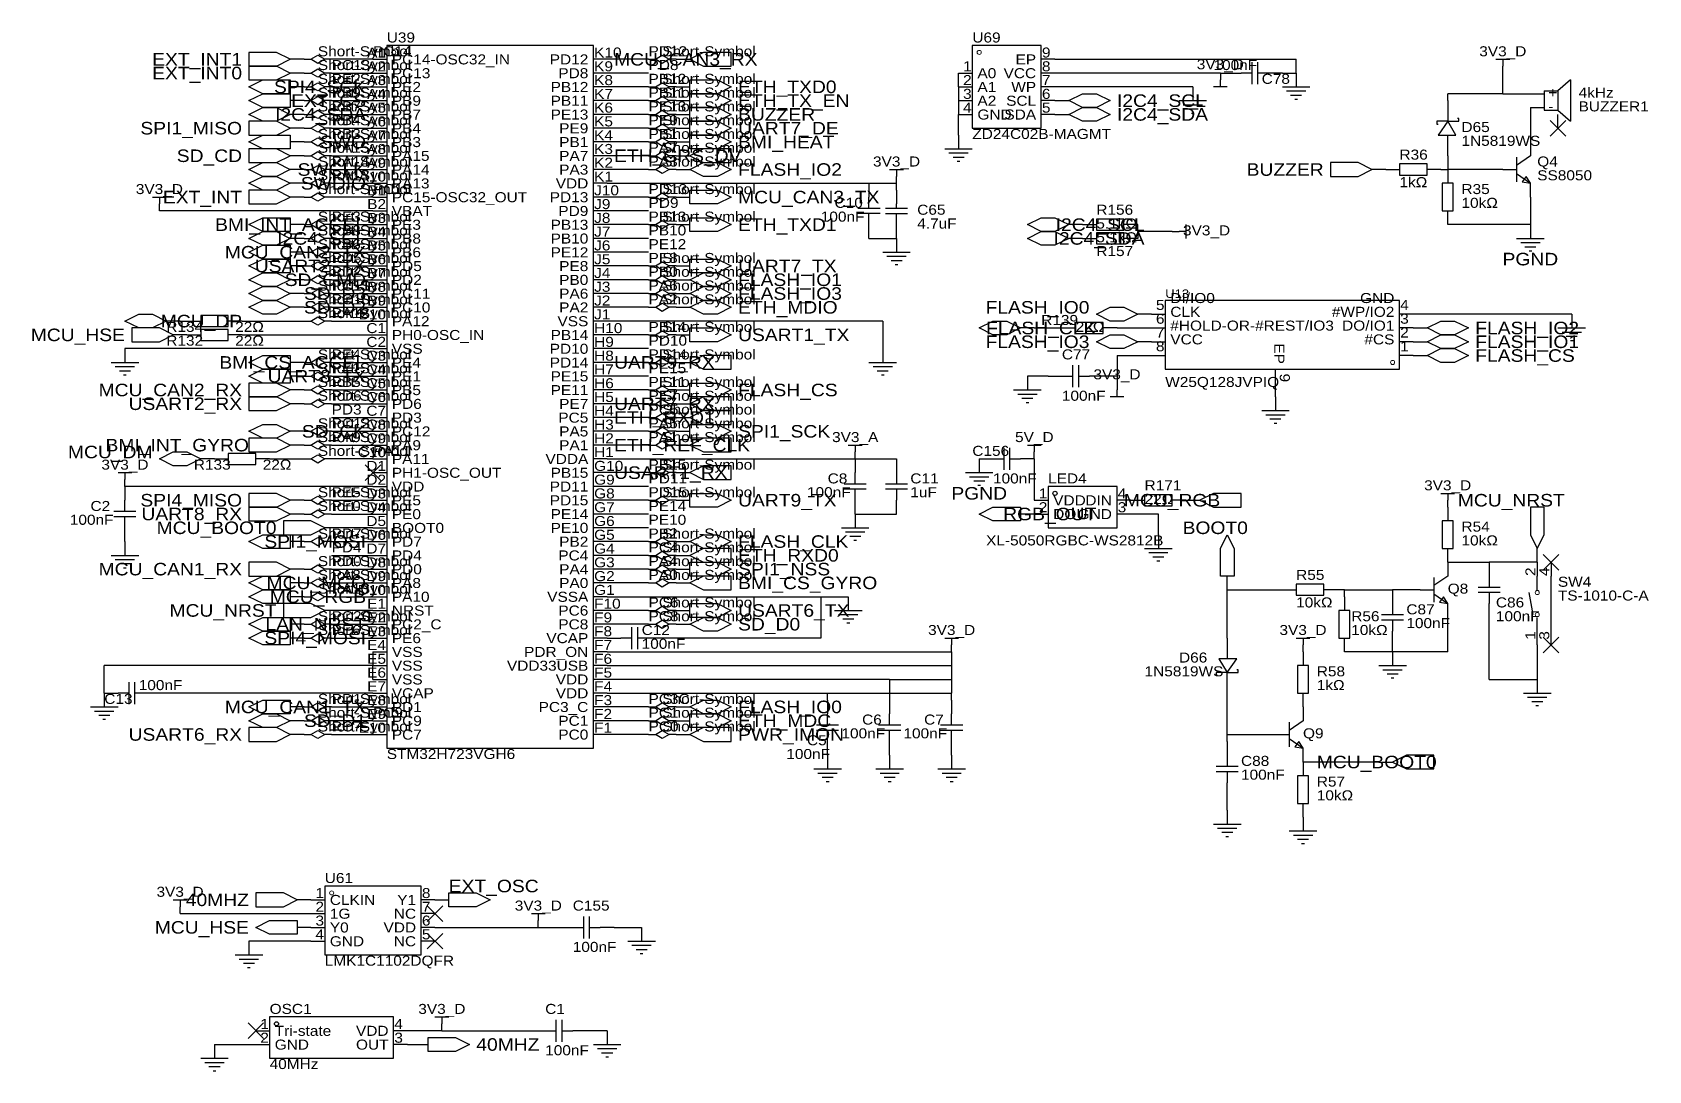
# Model space of a CAD drawing. Header units: millimetres. Extents: x -2 to 296, y 13 to 204.
import ezdxf
from ezdxf.enums import TextEntityAlignment as Align

# ---------------------------------------------------------------- set-up
doc = ezdxf.new("R2010")
doc.units = ezdxf.units.MM
doc.header["$MEASUREMENT"] = 0
doc.styles.get("Standard").update_dxf_attribs({"font": 'arial.ttf'})

msp = doc.modelspace()

# ---------------------------------------------------------------- texts
at = {"color": 1, "true_color": 0x000080, "width": 1.1}
for s, height, p in [('U39', 1.849, (63.5, 201.93)), ('U69', 1.849, (171.45, 201.93)), ('Short-Symbol', 1.8491, (50.8, 199.39)), ('Short-Symbol', 1.8491, (114.3, 199.39)), ('Short-Symbol', 1.8491, (50.8, 196.85)), ('Short-Symbol', 1.8491, (50.8, 194.31)), ('Short-Symbol', 1.8491, (114.3, 194.31)), ('100nF', 1.849, (215.9, 196.85)), ('C78', 1.849, (224.79, 194.31)), ('Short-Symbol', 1.8491, (50.8, 191.77)), ('Short-Symbol', 1.8491, (114.3, 191.77)), ('4kHz', 1.849, (283.21, 191.77)), ('Short-Symbol', 1.8491, (50.8, 189.23)), ('Short-Symbol', 1.8491, (114.3, 189.23)), ('BUZZER1', 1.849, (283.21, 189.23)), ('Short-Symbol', 1.8491, (50.8, 186.69)), ('Short-Symbol', 1.8491, (114.3, 186.69)), ('D65', 1.849, (261.62, 185.42)), ('Short-Symbol', 1.8491, (50.8, 184.15)), ('Short-Symbol', 1.8491, (114.3, 184.15)), ('ZD24C02B-MAGMT', 1.8491, (171.45, 184.15)), ('1N5819WS', 1.849, (261.62, 182.88)), ('Short-Symbol', 1.8491, (50.8, 181.61)), ('Short-Symbol', 1.8491, (114.3, 181.61)), ('R36', 1.849, (250.19, 180.34)), ('Short-Symbol', 1.8491, (50.8, 179.07)), ('Short-Symbol', 1.8491, (50.8, 176.53)), ('Short-Symbol', 1.8491, (114.3, 179.07)), ('Q4', 1.849, (275.59, 179.07)), ('SS8050', 1.849, (275.59, 176.53)), ('Short-Symbol', 1.8491, (50.8, 173.99)), ('Short-Symbol', 1.8491, (114.3, 173.99)), ('1kΩ', 1.849, (250.19, 175.26)), ('R35', 1.849, (261.62, 173.99)), ('C10', 1.849, (146.05, 171.45)), ('10kΩ', 1.849, (261.62, 171.45)), ('Short-Symbol', 1.8491, (50.8, 168.91)), ('Short-Symbol', 1.8491, (114.3, 168.91)), ('100nF', 1.849, (143.51, 168.91)), ('4.7uF', 1.849, (161.29, 167.64)), ('C65', 1.849, (161.29, 170.18)), ('5.1kΩ', 1.849, (194.31, 167.64)), ('R156', 1.849, (194.31, 170.18)), ('Short-Symbol', 1.8491, (50.8, 166.37)), ('5.1kΩ', 1.849, (194.31, 165.1)), ('Short-Symbol', 1.8491, (50.8, 163.83)), ('R157', 1.849, (194.31, 162.56)), ('Short-Symbol', 1.8491, (50.8, 161.29)), ('Short-Symbol', 1.8491, (50.8, 158.75)), ('Short-Symbol', 1.8491, (114.3, 161.29)), ('Short-Symbol', 1.8491, (114.3, 158.75)), ('Short-Symbol', 1.8491, (50.8, 156.21)), ('Short-Symbol', 1.8491, (114.3, 156.21)), ('Short-Symbol', 1.8491, (50.8, 153.67)), ('Short-Symbol', 1.8491, (114.3, 153.67)), ('U13', 1.56, (207.01, 154.94)), ('Short-Symbol', 1.8491, (50.8, 151.13)), ('R139', 1.849, (184.15, 149.86)), ('R134', 1.849, (22.86, 148.59)), ('22Ω', 1.849, (35.56, 148.59)), ('Short-Symbol', 1.8491, (114.3, 148.59)), ('22Ω', 1.849, (190.5, 148.59)), ('R132', 1.849, (22.86, 146.05)), ('22Ω', 1.849, (35.56, 146.05)), ('Short-Symbol', 1.8491, (50.8, 143.51)), ('Short-Symbol', 1.8491, (114.3, 143.51)), ('Short-Symbol', 1.8491, (50.8, 140.97)), ('C77', 1.849, (187.96, 143.51)), ('Short-Symbol', 1.8491, (50.8, 138.43)), ('Short-Symbol', 1.8491, (114.3, 138.43)), ('W25Q128JVPIQ', 1.8491, (207.01, 138.43)), ('Short-Symbol', 1.8491, (50.8, 135.89)), ('Short-Symbol', 1.8491, (114.3, 135.89)), ('100nF', 1.849, (187.96, 135.89)), ('Short-Symbol', 1.8491, (114.3, 133.35)), ('Short-Symbol', 1.8491, (50.8, 130.81)), ('Short-Symbol', 1.8491, (114.3, 130.81)), ('Short-Symbol', 1.8491, (50.8, 128.27)), ('Short-Symbol', 1.8491, (50.8, 125.73)), ('Short-Symbol', 1.8491, (114.3, 128.27)), ('C156', 1.849, (171.45, 125.73)), ('R133', 1.849, (27.94, 123.19)), ('22Ω', 1.849, (40.64, 123.19)), ('Short-Symbol', 1.8491, (114.3, 123.19)), ('C8', 1.849, (144.78, 120.65)), ('C11', 1.849, (160.02, 120.65)), ('100nF', 1.849, (175.26, 120.65)), ('LED4', 1.849, (185.42, 120.65)), ('Short-Symbol', 1.8491, (50.8, 118.11)), ('Short-Symbol', 1.8491, (114.3, 118.11)), ('100nF', 1.849, (140.97, 118.11)), ('1uF', 1.849, (160.02, 118.11)), ('22Ω', 1.849, (203.2, 116.84)), ('R171', 1.849, (203.2, 119.38)), ('C2', 1.849, (8.89, 115.57)), ('Short-Symbol', 1.8491, (50.8, 115.57)), ('100nF', 1.849, (5.08, 113.03)), ('R54', 1.849, (261.62, 111.76)), ('Short-Symbol', 1.8491, (50.8, 110.49)), ('Short-Symbol', 1.8491, (114.3, 110.49)), ('Short-Symbol', 1.8491, (114.3, 107.95)), ('XL-5050RGBC-WS2812B', 1.8491, (173.99, 109.22)), ('10kΩ', 1.849, (261.62, 109.22)), ('Short-Symbol', 1.8491, (50.8, 105.41)), ('Short-Symbol', 1.8491, (114.3, 105.41)), ('Short-Symbol', 1.8491, (50.8, 102.87)), ('Short-Symbol', 1.8491, (114.3, 102.87)), ('R55', 1.849, (231.14, 102.87)), ('Short-Symbol', 1.8491, (50.8, 100.33)), ('Q8', 1.849, (259.08, 100.33)), ('TS-1010-C-A', 1.8491, (279.4, 99.06)), ('SW4', 1.849, (279.4, 101.6)), ('Short-Symbol', 1.8491, (114.3, 97.79)), ('10kΩ', 1.849, (231.14, 97.79)), ('C87', 1.849, (251.46, 96.52)), ('C86', 1.849, (267.97, 97.79)), ('Short-Symbol', 1.8491, (50.8, 95.25)), ('Short-Symbol', 1.8491, (114.3, 95.25)), ('R56', 1.849, (241.3, 95.25)), ('100nF', 1.849, (251.46, 93.98)), ('100nF', 1.849, (267.97, 95.25)), ('Short-Symbol', 1.8491, (50.8, 92.71)), ('C12', 1.849, (110.49, 92.71)), ('100nF', 1.849, (110.49, 90.17)), ('10kΩ', 1.849, (241.3, 92.71)), ('D66', 1.849, (209.55, 87.63)), ('1N5819WS', 1.849, (203.2, 85.09)), ('R58', 1.849, (234.95, 85.09)), ('100nF', 1.849, (17.78, 82.55)), ('1kΩ', 1.849, (234.95, 82.55)), ('C13', 1.849, (11.43, 80.01)), ('Short-Symbol', 1.8491, (50.8, 80.01)), ('Short-Symbol', 1.8491, (114.3, 80.01)), ('Short-Symbol', 1.8491, (50.8, 77.47)), ('Short-Symbol', 1.8491, (114.3, 77.47)), ('C6', 1.849, (151.13, 76.2)), ('C7', 1.849, (162.56, 76.2)), ('Short-Symbol', 1.8491, (50.8, 74.93)), ('Short-Symbol', 1.8491, (114.3, 74.93)), ('C5', 1.849, (140.97, 72.39)), ('100nF', 1.849, (147.32, 73.66)), ('100nF', 1.849, (158.75, 73.66)), ('Q9', 1.849, (232.41, 73.66)), ('STM32H723VGH6', 1.8491, (63.5, 69.85)), ('100nF', 1.849, (137.16, 69.85)), ('C88', 1.849, (220.98, 68.58)), ('100nF', 1.849, (220.98, 66.04)), ('R57', 1.849, (234.95, 64.77)), ('10kΩ', 1.849, (234.95, 62.23)), ('U61', 1.849, (52.07, 46.99)), ('C155', 1.849, (97.79, 41.91)), ('100nF', 1.849, (97.79, 34.29)), ('LMK1C1102DQFR', 1.8491, (52.07, 31.75)), ('OSC1', 1.849, (41.91, 22.86)), ('C1', 1.849, (92.71, 22.86)), ('40MHz', 1.849, (41.91, 12.7)), ('100nF', 1.849, (92.71, 15.24))]:
    msp.add_text(s, height=height, dxfattribs=at).set_placement(p, align=Align.BOTTOM_LEFT)
for s, height, p in [('EXT_INT1', 2.311, (36.83, 199.39)), ('EXT_INT1', 2.311, (36.83, 199.39)), ('EXT_INT0', 2.311, (36.83, 196.85)), ('EXT_INT0', 2.311, (36.83, 196.85)), ('SPI4_SCK', 2.311, (59.69, 194.31)), ('SPI4_SCK', 2.311, (59.69, 194.31)), ('EXT_CS', 2.311, (59.69, 191.77)), ('EXT_CS', 2.311, (59.69, 191.77)), ('SPI1_MISO', 2.311, (36.83, 186.69)), ('SPI1_MISO', 2.311, (36.83, 186.69)), ('I2C4_SDA', 2.311, (59.69, 189.23)), ('I2C4_SDA', 2.311, (59.69, 189.23)), ('SWO', 2.311, (59.69, 184.15)), ('SWO', 2.311, (59.69, 184.15)), ('SD_CD', 2.311, (36.83, 181.61)), ('SD_CD', 2.311, (36.83, 181.61)), ('SWCLK', 2.311, (59.69, 179.07)), ('SWCLK', 2.311, (59.69, 179.07)), ('BUZZER', 2.311, (236.22, 179.07)), ('BUZZER', 2.311, (236.22, 179.07)), ('SWDIO', 2.311, (59.69, 176.53)), ('SWDIO', 2.311, (59.69, 176.53)), ('EXT_INT', 2.311, (36.83, 173.99)), ('EXT_INT', 2.311, (36.83, 173.99)), ('BMI_INT_ACCEL', 2.3114, (59.69, 168.91)), ('BMI_INT_ACCEL', 2.3114, (59.69, 168.91)), ('I2C4_SCL', 2.311, (203.2, 168.91)), ('I2C4_SCL', 2.311, (203.2, 168.91)), ('I2C4_SCL', 2.311, (59.69, 166.37)), ('I2C4_SCL', 2.311, (59.69, 166.37)), ('I2C4_SDA', 2.311, (203.2, 166.37)), ('I2C4_SDA', 2.311, (203.2, 166.37)), ('MCU_CAN2_TX', 2.3114, (59.69, 163.83)), ('MCU_CAN2_TX', 2.3114, (59.69, 163.83)), ('USART2_TX', 2.311, (59.69, 161.29)), ('USART2_TX', 2.311, (59.69, 161.29)), ('SD_CMD', 2.311, (59.69, 158.75)), ('SD_CMD', 2.311, (59.69, 158.75)), ('SD_D3', 2.311, (59.69, 156.21)), ('SD_D3', 2.311, (59.69, 156.21)), ('MCU_DP', 2.311, (36.83, 151.13)), ('MCU_DP', 2.311, (36.83, 151.13)), ('SD_D2', 2.311, (59.69, 153.67)), ('SD_D2', 2.311, (59.69, 153.67)), ('FLASH_IO0', 2.311, (193.04, 153.67)), ('FLASH_IO0', 2.311, (193.04, 153.67)), ('MCU_HSE', 2.311, (15.24, 148.59)), ('MCU_HSE', 2.311, (15.24, 148.59)), ('FLASH_CLK', 2.311, (194.31, 149.86)), ('FLASH_CLK', 2.311, (194.31, 149.86)), ('FLASH_IO3', 2.311, (193.04, 147.32)), ('FLASH_IO3', 2.311, (193.04, 147.32)), ('BMI_CS_ACCEL', 2.3114, (59.69, 143.51)), ('BMI_CS_ACCEL', 2.3114, (59.69, 143.51)), ('UART8_TX', 2.311, (59.69, 140.97)), ('UART8_TX', 2.311, (59.69, 140.97)), ('MCU_CAN2_RX', 2.3114, (36.83, 138.43)), ('MCU_CAN2_RX', 2.3114, (36.83, 138.43)), ('USART2_RX', 2.311, (36.83, 135.89)), ('USART2_RX', 2.311, (36.83, 135.89)), ('SD_CK', 2.311, (59.69, 130.81)), ('SD_CK', 2.311, (59.69, 130.81)), ('MCU_DM', 2.311, (20.32, 127)), ('MCU_DM', 2.311, (20.32, 127)), ('BMI_INT_GYRO', 2.3114, (38.1, 128.27)), ('BMI_INT_GYRO', 2.3114, (38.1, 128.27)), ('SPI4_MISO', 2.311, (36.83, 118.11)), ('SPI4_MISO', 2.311, (36.83, 118.11)), ('MCU_NRST', 2.311, (280.67, 118.11)), ('MCU_NRST', 2.311, (280.67, 118.11)), ('UART8_RX', 2.311, (36.83, 115.57)), ('UART8_RX', 2.311, (36.83, 115.57)), ('RGB_OUT', 2.311, (194.31, 115.57)), ('RGB_OUT', 2.311, (194.31, 115.57)), ('MCU_BOOT0', 2.311, (43.18, 113.03)), ('MCU_BOOT0', 2.311, (43.18, 113.03)), ('BOOT0', 2.311, (222.25, 113.03)), ('BOOT0', 2.311, (222.25, 113.03)), ('SPI1_MOSI', 2.311, (59.69, 110.49)), ('SPI1_MOSI', 2.311, (59.69, 110.49)), ('MCU_CAN1_RX', 2.3114, (36.83, 105.41)), ('MCU_CAN1_RX', 2.3114, (36.83, 105.41)), ('MCU_MCO', 2.311, (59.69, 102.87)), ('MCU_MCO', 2.311, (59.69, 102.87)), ('MCU_RGB', 2.311, (59.69, 100.33)), ('MCU_RGB', 2.311, (59.69, 100.33)), ('MCU_NRST', 2.311, (43.18, 97.79)), ('MCU_NRST', 2.311, (43.18, 97.79)), ('LAN_NRST', 2.311, (59.69, 95.25)), ('LAN_NRST', 2.311, (59.69, 95.25)), ('SPI4_MOSI', 2.311, (59.69, 92.71)), ('SPI4_MOSI', 2.311, (59.69, 92.71)), ('MCU_CAN1_TX', 2.3114, (59.69, 80.01)), ('MCU_CAN1_TX', 2.3114, (59.69, 80.01)), ('SD_D1', 2.311, (59.69, 77.47)), ('SD_D1', 2.311, (59.69, 77.47)), ('USART6_RX', 2.311, (36.83, 74.93)), ('USART6_RX', 2.311, (36.83, 74.93)), ('40MHZ', 2.311, (38.1, 44.45)), ('40MHZ', 2.311, (38.1, 44.45)), ('MCU_HSE', 2.311, (38.1, 39.37)), ('MCU_HSE', 2.311, (38.1, 39.37))]:
    msp.add_text(s, height=height, dxfattribs=at).set_placement(p, align=Align.MIDDLE_RIGHT)
at = {"color": 1, "true_color": 0x000000, "width": 1.1}
for s, height, p in [('A1', 1.849, (63.37, 199.16)), ('PD12', 1.849, (100.66, 197.89)), ('EP', 1.849, (183.21, 197.89)), ('A2', 1.849, (63.37, 196.62)), ('PD8', 1.849, (100.66, 195.35)), ('1', 1.85, (171.32, 196.62)), ('VCC', 1.849, (183.21, 195.35)), ('A3', 1.849, (63.37, 194.08)), ('A4', 1.849, (63.37, 191.54)), ('PB12', 1.849, (100.66, 192.81)), ('3', 1.85, (171.32, 191.54)), ('2', 1.85, (171.32, 194.08)), ('WP', 1.849, (183.21, 192.81)), ('A5', 1.849, (63.37, 189)), ('PB11', 1.849, (100.66, 190.27)), ('4', 1.85, (171.32, 189)), ('SCL', 1.849, (183.21, 190.27)), ('A6', 1.849, (63.37, 186.46)), ('PE13', 1.849, (100.66, 187.73)), ('SDA', 1.849, (183.21, 187.73)), ('A7', 1.849, (63.37, 183.92)), ('PE9', 1.849, (100.66, 185.19)), ('PB1', 1.849, (100.66, 182.65)), ('A8', 1.849, (63.37, 181.38)), ('PA7', 1.849, (100.66, 180.11)), ('A9', 1.849, (63.37, 178.84)), ('PA3', 1.849, (100.66, 177.57)), ('A10', 1.849, (63.37, 176.3)), ('B1', 1.849, (63.37, 173.76)), ('VDD', 1.849, (100.66, 175.03)), ('B2', 1.849, (63.37, 171.22)), ('PD13', 1.849, (100.66, 172.49)), ('B3', 1.849, (63.37, 168.68)), ('PD9', 1.849, (100.66, 169.95)), ('B4', 1.849, (63.37, 166.14)), ('PB13', 1.849, (100.66, 167.41)), ('PB10', 1.849, (100.66, 164.87)), ('B5', 1.849, (63.37, 163.6)), ('PE12', 1.849, (100.66, 162.33)), ('B6', 1.849, (63.37, 161.06)), ('B7', 1.849, (63.37, 158.52)), ('PE8', 1.849, (100.66, 159.79)), ('B8', 1.849, (63.37, 155.98)), ('PB0', 1.849, (100.66, 157.25)), ('B9', 1.849, (63.37, 153.44)), ('PA6', 1.849, (100.66, 154.71)), ('5', 1.85, (206.88, 152.63)), ('GND', 1.849, (249.25, 153.9)), ('B10', 1.849, (63.37, 150.9)), ('VSS', 1.849, (100.66, 149.63)), ('PA2', 1.849, (100.66, 152.17)), ('6', 1.85, (206.88, 150.09)), ('#WP/IO2', 1.849, (249.25, 151.36)), ('C1', 1.849, (63.37, 148.36)), ('PB14', 1.849, (100.66, 147.09)), ('7', 1.85, (206.88, 147.55)), ('DO/IO1', 1.849, (249.25, 148.82)), ('C2', 1.849, (63.37, 145.82)), ('PD10', 1.849, (100.66, 144.55)), ('8', 1.85, (206.88, 145.01)), ('#CS', 1.849, (249.25, 146.28)), ('C3', 1.849, (63.37, 143.28)), ('C4', 1.849, (63.37, 140.74)), ('PD14', 1.849, (100.66, 142.01)), ('C5', 1.849, (63.37, 138.2)), ('PE15', 1.849, (100.66, 139.47)), ('C6', 1.849, (63.37, 135.66)), ('PE11', 1.849, (100.66, 136.93)), ('C7', 1.849, (63.37, 133.12)), ('PC5', 1.849, (100.66, 131.85)), ('PE7', 1.849, (100.66, 134.39)), ('C8', 1.849, (63.37, 130.58)), ('PA5', 1.849, (100.66, 129.31)), ('C9', 1.849, (63.37, 128.04)), ('PA1', 1.849, (100.66, 126.77)), ('C10', 1.849, (63.37, 125.5)), ('D1', 1.849, (63.37, 122.96)), ('VDDA', 1.849, (100.66, 124.23)), ('D2', 1.849, (63.37, 120.42)), ('PB15', 1.849, (100.66, 121.69)), ('D3', 1.849, (63.37, 117.88)), ('PD11', 1.849, (100.66, 119.15)), ('1', 1.85, (185.29, 117.88)), ('D4', 1.849, (63.37, 115.34)), ('PD15', 1.849, (100.66, 116.61)), ('PE14', 1.849, (100.66, 114.07)), ('2', 1.85, (185.29, 115.34)), ('GND', 1.849, (197.18, 114.07)), ('DIN', 1.849, (197.18, 116.61)), ('D5', 1.849, (63.37, 112.8)), ('PE10', 1.849, (100.66, 111.53)), ('D6', 1.849, (63.37, 110.26)), ('PB2', 1.849, (100.66, 108.99)), ('D7', 1.849, (63.37, 107.72)), ('D8', 1.849, (63.37, 105.18)), ('PC4', 1.849, (100.66, 106.45)), ('D9', 1.849, (63.37, 102.64)), ('PA4', 1.849, (100.66, 103.91)), ('D10', 1.849, (63.37, 100.1)), ('PA0', 1.849, (100.66, 101.37)), ('E1', 1.849, (63.37, 97.56)), ('VSSA', 1.849, (100.66, 98.83)), ('PC6', 1.849, (100.66, 96.29)), ('E2', 1.849, (63.37, 95.02)), ('PC8', 1.849, (100.66, 93.75)), ('E3', 1.849, (63.37, 92.48)), ('VCAP', 1.849, (100.66, 91.21)), ('E4', 1.849, (63.37, 89.94)), ('E5', 1.849, (63.37, 87.4)), ('PDR_ON', 1.849, (100.66, 88.67)), ('E6', 1.849, (63.37, 84.86)), ('VDD33USB', 1.849, (100.66, 86.13)), ('E7', 1.849, (63.37, 82.32)), ('VDD', 1.849, (100.66, 83.59)), ('VDD', 1.849, (100.66, 81.05)), ('E8', 1.849, (63.37, 79.78)), ('PC3_C', 1.849, (100.66, 78.51)), ('E9', 1.849, (63.37, 77.24)), ('PC1', 1.849, (100.66, 75.97)), ('E10', 1.849, (63.37, 74.7)), ('PC0', 1.849, (100.66, 73.43)), ('1', 1.85, (51.94, 44.22)), ('Y1', 1.849, (68.91, 42.95)), ('2', 1.85, (51.94, 41.68)), ('NC', 1.849, (68.91, 40.41)), ('4', 1.85, (51.94, 36.6)), ('3', 1.85, (51.94, 39.14)), ('VDD', 1.849, (68.91, 37.87)), ('NC', 1.849, (68.91, 35.33)), ('1', 1.85, (41.78, 20.09)), ('VDD', 1.849, (63.83, 18.82)), ('2', 1.85, (41.78, 17.55)), ('OUT', 1.849, (63.83, 16.28))]:
    msp.add_text(s, height=height, dxfattribs=at).set_placement(p, align=Align.BOTTOM_RIGHT)
at = {"color": 1, "true_color": 0x0000ff, "width": 1.1}
for s, p in [('PC14', (60.96, 199.39)), ('PD12', (111.76, 199.39)), ('PC13', (53.34, 196.85)), ('PE2', (53.34, 194.31)), ('PD8', (111.76, 196.85)), ('PB12', (111.76, 194.31)), ('PB9', (53.34, 191.77)), ('PB11', (111.76, 191.77)), ('PB7', (53.34, 189.23)), ('PE13', (111.76, 189.23)), ('PB4', (53.34, 186.69)), ('PE9', (111.76, 186.69)), ('PB3', (53.34, 184.15)), ('PB1', (111.76, 184.15)), ('PA15', (53.34, 181.61)), ('PA7', (111.76, 181.61)), ('PA14', (53.34, 179.07)), ('PA13', (53.34, 176.53)), ('PA3', (111.76, 179.07)), ('PC15', (60.96, 173.99)), ('PD13', (111.76, 173.99)), ('PD9', (111.76, 171.45)), ('PE3', (53.34, 168.91)), ('PB13', (111.76, 168.91)), ('PB8', (53.34, 166.37)), ('PB10', (111.76, 166.37)), ('PB6', (53.34, 163.83)), ('PE12', (111.76, 163.83)), ('PD5', (53.34, 161.29)), ('PD2', (53.34, 158.75)), ('PE8', (111.76, 161.29)), ('PB0', (111.76, 158.75)), ('PC11', (53.34, 156.21)), ('PA6', (111.76, 156.21)), ('PC10', (53.34, 153.67)), ('PA2', (111.76, 153.67)), ('PA12', (53.34, 151.13)), ('PB14', (111.76, 148.59)), ('PD10', (111.76, 146.05)), ('PE4', (53.34, 143.51)), ('PE1', (53.34, 140.97)), ('PD14', (111.76, 143.51)), ('PE15', (111.76, 140.97)), ('PB5', (53.34, 138.43)), ('PE11', (111.76, 138.43)), ('PD6', (53.34, 135.89)), ('PE7', (111.76, 135.89)), ('PD3', (53.34, 133.35)), ('PC5', (111.76, 133.35)), ('PC12', (53.34, 130.81)), ('PA5', (111.76, 130.81)), ('PA9', (53.34, 128.27)), ('PA11', (60.96, 125.73)), ('PA1', (111.76, 128.27)), ('PB15', (111.76, 123.19)), ('PD11', (111.76, 120.65)), ('PE5', (53.34, 118.11)), ('PD15', (111.76, 118.11)), ('PE0', (53.34, 115.57)), ('PE14', (111.76, 115.57)), ('PE10', (111.76, 113.03)), ('PD7', (53.34, 110.49)), ('PD4', (53.34, 107.95)), ('PB2', (111.76, 110.49)), ('PC4', (111.76, 107.95)), ('PD0', (53.34, 105.41)), ('PA4', (111.76, 105.41)), ('PA8', (53.34, 102.87)), ('PA0', (111.76, 102.87)), ('PA10', (53.34, 100.33)), ('PC6', (111.76, 97.79)), ('PC2C', (53.34, 95.25)), ('PC8', (111.76, 95.25)), ('PE6', (53.34, 92.71)), ('PD1', (53.34, 80.01)), ('PC3C', (111.76, 80.01)), ('PC9', (60.96, 77.47)), ('PC1', (111.76, 77.47)), ('PC7', (53.34, 74.93)), ('PC0', (111.76, 74.93))]:
    msp.add_text(s, height=1.849, dxfattribs=at).set_placement(p, align=Align.BOTTOM_LEFT)
at = {"color": 1, "true_color": 0x000000, "width": 1.1}
for s, height, p in [('PC14-OSC32_IN', 1.8491, (64.44, 197.89)), ('K10', 1.849, (101.73, 199.16)), ('9', 1.85, (184.28, 199.16)), ('PC13', 1.849, (64.44, 195.35)), ('K9', 1.849, (101.73, 196.62)), ('A0', 1.849, (172.39, 195.35)), ('8', 1.85, (184.28, 196.62)), ('PE2', 1.849, (64.44, 192.81)), ('K8', 1.849, (101.73, 194.08)), ('K7', 1.849, (101.73, 191.54)), ('A1', 1.849, (172.39, 192.81)), ('7', 1.85, (184.28, 194.08)), ('6', 1.85, (184.28, 191.54)), ('+', 1.85, (277.62, 191.79)), ('PB9', 1.849, (64.44, 190.27)), ('K6', 1.849, (101.73, 189)), ('A2', 1.849, (172.39, 190.27)), ('5', 1.85, (184.28, 189)), ('PB7', 1.849, (64.44, 187.73)), ('K5', 1.849, (101.73, 186.46)), ('GND', 1.849, (172.39, 187.73)), ('-', 1.85, (277.62, 189.25)), ('PB4', 1.849, (64.44, 185.19)), ('PB3', 1.849, (64.44, 182.65)), ('K4', 1.849, (101.73, 183.92)), ('PA15', 1.849, (64.44, 180.11)), ('K3', 1.849, (101.73, 181.38)), ('PA14', 1.849, (64.44, 177.57)), ('K2', 1.849, (101.73, 178.84)), ('PA13', 1.849, (64.44, 175.03)), ('J10', 1.849, (101.73, 173.76)), ('K1', 1.849, (101.73, 176.3)), ('PC15-OSC32_OUT', 1.8491, (64.44, 172.49)), ('J9', 1.849, (101.73, 171.22)), ('VBAT', 1.849, (64.44, 169.95)), ('J8', 1.849, (101.73, 168.68)), ('PE3', 1.849, (64.44, 167.41)), ('PB8', 1.849, (64.44, 164.87)), ('J7', 1.849, (101.73, 166.14)), ('PB6', 1.849, (64.44, 162.33)), ('J6', 1.849, (101.73, 163.6)), ('PD5', 1.849, (64.44, 159.79)), ('J5', 1.849, (101.73, 161.06)), ('J4', 1.849, (101.73, 158.52)), ('PD2', 1.849, (64.44, 157.25)), ('J3', 1.849, (101.73, 155.98)), ('PC11', 1.849, (64.44, 154.71)), ('J2', 1.849, (101.73, 153.44)), ('DI/IO0', 1.849, (207.95, 153.9)), ('4', 1.85, (250.32, 152.63)), ('PC10', 1.849, (64.44, 152.17)), ('PA12', 1.849, (64.44, 149.63)), ('J1', 1.849, (101.73, 150.9)), ('CLK', 1.849, (207.95, 151.36)), ('3', 1.85, (250.32, 150.09)), ('PH0-OSC_IN', 1.849, (64.44, 147.09)), ('H10', 1.849, (101.73, 148.36)), ('#HOLD-OR-#REST/IO3', 1.8491, (207.95, 148.82)), ('2', 1.85, (250.32, 147.55)), ('VSS', 1.849, (64.44, 144.55)), ('H9', 1.849, (101.73, 145.82)), ('VCC', 1.849, (207.95, 146.28)), ('1', 1.85, (250.32, 145.01)), ('PE4', 1.849, (64.44, 142.01)), ('H8', 1.849, (101.73, 143.28)), ('H7', 1.849, (101.73, 140.74)), ('PE1', 1.849, (64.44, 139.47)), ('H6', 1.849, (101.73, 138.2)), ('PB5', 1.849, (64.44, 136.93)), ('H5', 1.849, (101.73, 135.66)), ('PD6', 1.849, (64.44, 134.39)), ('PD3', 1.849, (64.44, 131.85)), ('H4', 1.849, (101.73, 133.12)), ('PC12', 1.849, (64.44, 129.31)), ('H3', 1.849, (101.73, 130.58)), ('PA9', 1.849, (64.44, 126.77)), ('H2', 1.849, (101.73, 128.04)), ('PA11', 1.849, (64.44, 124.23)), ('G10', 1.849, (101.73, 122.96)), ('H1', 1.849, (101.73, 125.5)), ('PH1-OSC_OUT', 1.8491, (64.44, 121.69)), ('G9', 1.849, (101.73, 120.42)), ('VDD', 1.849, (64.44, 119.15)), ('G8', 1.849, (101.73, 117.88)), ('4', 1.85, (198.25, 117.88)), ('PE5', 1.849, (64.44, 116.61)), ('PE0', 1.849, (64.44, 114.07)), ('G7', 1.849, (101.73, 115.34)), ('VDD', 1.849, (186.36, 116.61)), ('DOU', 1.849, (186.36, 114.07)), ('3', 1.85, (198.25, 115.34)), ('BOOT0', 1.849, (64.44, 111.53)), ('G6', 1.849, (101.73, 112.8)), ('PD7', 1.849, (64.44, 108.99)), ('G5', 1.849, (101.73, 110.26)), ('PD4', 1.849, (64.44, 106.45)), ('G4', 1.849, (101.73, 107.72)), ('G3', 1.849, (101.73, 105.18)), ('PD0', 1.849, (64.44, 103.91)), ('G2', 1.849, (101.73, 102.64)), ('PA8', 1.849, (64.44, 101.37)), ('G1', 1.849, (101.73, 100.1)), ('PA10', 1.849, (64.44, 98.83)), ('NRST', 1.849, (64.44, 96.29)), ('F10', 1.849, (101.73, 97.56)), ('PC2_C', 1.849, (64.44, 93.75)), ('F9', 1.849, (101.73, 95.02)), ('PE6', 1.849, (64.44, 91.21)), ('F8', 1.849, (101.73, 92.48)), ('VSS', 1.849, (64.44, 88.67)), ('F7', 1.849, (101.73, 89.94)), ('F6', 1.849, (101.73, 87.4)), ('VSS', 1.849, (64.44, 86.13)), ('F5', 1.849, (101.73, 84.86)), ('VSS', 1.849, (64.44, 83.59)), ('VCAP', 1.849, (64.44, 81.05)), ('F4', 1.849, (101.73, 82.32)), ('PD1', 1.849, (64.44, 78.51)), ('F3', 1.849, (101.73, 79.78)), ('PC9', 1.849, (64.44, 75.97)), ('F2', 1.849, (101.73, 77.24)), ('PC7', 1.849, (64.44, 73.43)), ('F1', 1.849, (101.73, 74.7)), ('CLKIN', 1.849, (53.01, 42.95)), ('8', 1.85, (69.98, 44.22)), ('1G', 1.849, (53.01, 40.41)), ('7', 1.85, (69.98, 41.68)), ('Y0', 1.849, (53.01, 37.87)), ('5', 1.85, (69.98, 36.6)), ('6', 1.85, (69.98, 39.14)), ('GND', 1.849, (53.01, 35.33)), ('Tri-state', 1.849, (42.85, 18.82)), ('4', 1.85, (64.9, 20.09)), ('GND', 1.849, (42.85, 16.28)), ('3', 1.85, (64.9, 17.55))]:
    msp.add_text(s, height=height, dxfattribs=at).set_placement(p, align=Align.BOTTOM_LEFT)
at = {"color": 1, "true_color": 0x000080, "width": 1.1}
for s, height, p in [('MCU_CAN3_RX', 2.3114, (105.41, 199.39)), ('MCU_CAN3_RX', 2.3114, (105.41, 199.39)), ('ETH_TXD0', 2.311, (128.27, 194.31)), ('ETH_TXD0', 2.311, (128.27, 194.31)), ('ETH_TX_EN', 2.311, (128.27, 191.77)), ('ETH_TX_EN', 2.311, (128.27, 191.77)), ('I2C4_SCL', 2.311, (198.12, 191.77)), ('I2C4_SCL', 2.311, (198.12, 191.77)), ('UART7_DE', 2.311, (128.27, 186.69)), ('UART7_DE', 2.311, (128.27, 186.69)), ('BUZZER', 2.311, (128.27, 189.23)), ('BUZZER', 2.311, (128.27, 189.23)), ('I2C4_SDA', 2.311, (198.12, 189.23)), ('I2C4_SDA', 2.311, (198.12, 189.23)), ('BMI_HEAT', 2.311, (128.27, 184.15)), ('BMI_HEAT', 2.311, (128.27, 184.15)), ('ETH_CRS_DV', 2.311, (105.41, 181.61)), ('ETH_CRS_DV', 2.311, (105.41, 181.61)), ('FLASH_IO2', 2.311, (128.27, 179.07)), ('FLASH_IO2', 2.311, (128.27, 179.07)), ('MCU_CAN3_TX', 2.3114, (128.27, 173.99)), ('MCU_CAN3_TX', 2.3114, (128.27, 173.99)), ('ETH_TXD1', 2.311, (128.27, 168.91)), ('ETH_TXD1', 2.311, (128.27, 168.91)), ('UART7_TX', 2.311, (128.27, 161.29)), ('UART7_TX', 2.311, (128.27, 161.29)), ('FLASH_IO1', 2.311, (128.27, 158.75)), ('FLASH_IO1', 2.311, (128.27, 158.75)), ('FLASH_IO3', 2.311, (128.27, 156.21)), ('FLASH_IO3', 2.311, (128.27, 156.21)), ('ETH_MDIO', 2.311, (128.27, 153.67)), ('ETH_MDIO', 2.311, (128.27, 153.67)), ('USART1_TX', 2.311, (128.27, 148.59)), ('USART1_TX', 2.311, (128.27, 148.59)), ('FLASH_IO2', 2.311, (264.16, 149.86)), ('FLASH_IO2', 2.311, (264.16, 149.86)), ('FLASH_IO1', 2.311, (264.16, 147.32)), ('FLASH_IO1', 2.311, (264.16, 147.32)), ('UART9_RX', 2.311, (105.41, 143.51)), ('UART9_RX', 2.311, (105.41, 143.51)), ('FLASH_CS', 2.311, (264.16, 144.78)), ('FLASH_CS', 2.311, (264.16, 144.78)), ('FLASH_CS', 2.311, (128.27, 138.43)), ('FLASH_CS', 2.311, (128.27, 138.43)), ('UART7_RX', 2.311, (105.41, 135.89)), ('UART7_RX', 2.311, (105.41, 135.89)), ('ETH_RXD1', 2.311, (105.41, 133.35)), ('ETH_RXD1', 2.311, (105.41, 133.35)), ('SPI1_SCK', 2.311, (128.27, 130.81)), ('SPI1_SCK', 2.311, (128.27, 130.81)), ('ETH_REF_CLK', 2.3114, (105.41, 128.27)), ('ETH_REF_CLK', 2.3114, (105.41, 128.27)), ('USART1_RX', 2.311, (105.41, 123.19)), ('USART1_RX', 2.311, (105.41, 123.19)), ('UART9_TX', 2.311, (128.27, 118.11)), ('UART9_TX', 2.311, (128.27, 118.11)), ('MCU_RGB', 2.311, (199.39, 118.11)), ('MCU_RGB', 2.311, (199.39, 118.11)), ('FLASH_CLK', 2.311, (128.27, 110.49)), ('FLASH_CLK', 2.311, (128.27, 110.49)), ('ETH_RXD0', 2.311, (128.27, 107.95)), ('ETH_RXD0', 2.311, (128.27, 107.95)), ('SPI1_NSS', 2.311, (128.27, 105.41)), ('SPI1_NSS', 2.311, (128.27, 105.41)), ('BMI_CS_GYRO', 2.3114, (128.27, 102.87)), ('BMI_CS_GYRO', 2.3114, (128.27, 102.87)), ('USART6_TX', 2.311, (128.27, 97.79)), ('USART6_TX', 2.311, (128.27, 97.79)), ('SD_D0', 2.311, (128.27, 95.25)), ('SD_D0', 2.311, (128.27, 95.25)), ('FLASH_IO0', 2.311, (128.27, 80.01)), ('FLASH_IO0', 2.311, (128.27, 80.01)), ('ETH_MDC', 2.311, (128.27, 77.47)), ('ETH_MDC', 2.311, (128.27, 77.47)), ('PWR_IMON', 2.311, (128.27, 74.93)), ('PWR_IMON', 2.311, (128.27, 74.93)), ('MCU_BOOT0', 2.311, (234.95, 69.85)), ('MCU_BOOT0', 2.311, (234.95, 69.85)), ('EXT_OSC', 2.311, (74.93, 46.99)), ('EXT_OSC', 2.311, (74.93, 46.99)), ('40MHZ', 2.311, (80.01, 17.78)), ('40MHZ', 2.311, (80.01, 17.78))]:
    msp.add_text(s, height=height, dxfattribs=at).set_placement(p, align=Align.MIDDLE_LEFT)
for s, p in [('3V3_D', (269.24, 199.39)), ('3V3_D', (269.24, 199.39)), ('3V3_D', (157.48, 179.07)), ('3V3_D', (157.48, 179.07)), ('3V3_D', (21.59, 173.99)), ('3V3_D', (21.59, 173.99)), ('3V3_D', (214.63, 166.37)), ('3V3_D', (214.63, 166.37)), ('3V3_A', (149.86, 128.27)), ('3V3_A', (149.86, 128.27)), ('5V_D', (182.88, 128.27)), ('5V_D', (182.88, 128.27)), ('3V3_D', (15.24, 123.19)), ('3V3_D', (15.24, 123.19)), ('3V3_D', (259.08, 119.38)), ('3V3_D', (259.08, 119.38)), ('3V3_D', (167.64, 92.71)), ('3V3_D', (167.64, 92.71)), ('3V3_D', (232.41, 92.71)), ('3V3_D', (232.41, 92.71)), ('3V3_D', (25.4, 44.45)), ('3V3_D', (25.4, 44.45)), ('3V3_D', (91.44, 41.91)), ('3V3_D', (91.44, 41.91)), ('3V3_D', (73.66, 22.86)), ('3V3_D', (73.66, 22.86))]:
    msp.add_text(s, height=1.849, dxfattribs=at).set_placement(p, align=Align.BOTTOM_CENTER)
for p in [(217.17, 199.39), (217.17, 199.39), (198.12, 142.24), (198.12, 142.24)]:
    msp.add_text('3V3_D', height=1.849, dxfattribs=at).set_placement(p, align=Align.TOP_CENTER)
for p in [(274.32, 162.56), (274.32, 162.56), (172.72, 119.38), (172.72, 119.38)]:
    msp.add_text('PGND', height=2.311, dxfattribs=at).set_placement(p, align=Align.MIDDLE_CENTER)
at = {"color": 1, "true_color": 0x000000, "width": 1.1}
for s, height, rotation, p in [('EP', 1.849, 270, (226.57, 143.23)), ('1', 1.85, 90, (275.82, 93.98)), ('3', 1.85, 90, (278.36, 93.98))]:
    msp.add_text(s, height=height, rotation=rotation, dxfattribs=at).set_placement(p, align=Align.BOTTOM_RIGHT)
for s, rotation, p in [('9', 270, (227.58, 141.46)), ('2', 90, (275.82, 104.14)), ('4', 90, (278.36, 104.14))]:
    msp.add_text(s, height=1.85, rotation=rotation, dxfattribs=at).set_placement(p, align=Align.BOTTOM_LEFT)

# ---------------------------------------------------------------- linework, layer by layer
at = {"color": 1, "true_color": 0xa00000}
for points in [[(45.72, 199.39), (43.18, 200.66), (38.1, 200.66), (38.1, 198.12), (43.18, 198.12)], [(49.53, 199.39), (50.8, 200.15), (52.07, 199.39), (50.8, 198.63)], [(63.5, 201.93), (63.5, 72.39), (101.6, 72.39), (101.6, 201.93)], [(113.03, 199.39), (114.3, 200.15), (115.57, 199.39), (114.3, 198.63)], [(119.38, 199.39), (121.92, 198.12), (127, 198.12), (127, 200.66), (121.92, 200.66)], [(171.45, 201.93), (171.45, 186.69), (184.15, 186.69), (184.15, 201.93)], [(45.72, 196.85), (43.18, 198.12), (38.1, 198.12), (38.1, 195.58), (43.18, 195.58)], [(49.53, 196.85), (50.8, 197.61), (52.07, 196.85), (50.8, 196.09)], [(45.72, 193.04), (40.64, 193.04), (38.1, 194.31), (40.64, 195.58), (45.72, 195.58)], [(49.53, 194.31), (50.8, 195.07), (52.07, 194.31), (50.8, 193.55)], [(113.03, 194.31), (114.3, 195.07), (115.57, 194.31), (114.3, 193.55)], [(119.38, 195.58), (124.46, 195.58), (127, 194.31), (124.46, 193.04), (119.38, 193.04)], [(45.72, 190.5), (40.64, 190.5), (38.1, 191.77), (40.64, 193.04), (45.72, 193.04)], [(49.53, 191.77), (50.8, 192.53), (52.07, 191.77), (50.8, 191.01)], [(113.03, 191.77), (114.3, 192.53), (115.57, 191.77), (114.3, 191.01)], [(119.38, 193.04), (124.46, 193.04), (127, 191.77), (124.46, 190.5), (119.38, 190.5)], [(189.23, 191.77), (191.77, 193.04), (194.31, 193.04), (196.85, 191.77), (194.31, 190.5), (191.77, 190.5)], [(45.72, 189.23), (43.18, 187.96), (40.64, 187.96), (38.1, 189.23), (40.64, 190.5), (43.18, 190.5)], [(45.72, 186.69), (43.18, 187.96), (38.1, 187.96), (38.1, 185.42), (43.18, 185.42)], [(49.53, 189.23), (50.8, 189.99), (52.07, 189.23), (50.8, 188.47)], [(113.03, 189.23), (114.3, 189.99), (115.57, 189.23), (114.3, 188.47)], [(119.38, 190.5), (124.46, 190.5), (127, 189.23), (124.46, 187.96), (119.38, 187.96)], [(119.38, 187.96), (124.46, 187.96), (127, 186.69), (124.46, 185.42), (119.38, 185.42)], [(189.23, 189.23), (191.77, 190.5), (194.31, 190.5), (196.85, 189.23), (194.31, 187.96), (191.77, 187.96)], [(260.6, 185.42), (259.08, 187.96), (257.3, 185.42)], [(45.72, 182.88), (40.64, 182.88), (38.1, 184.15), (40.64, 185.42), (45.72, 185.42)], [(49.53, 186.69), (50.8, 187.45), (52.07, 186.69), (50.8, 185.93)], [(49.53, 184.15), (50.8, 184.91), (52.07, 184.15), (50.8, 183.39)], [(113.03, 186.69), (114.3, 187.45), (115.57, 186.69), (114.3, 185.93)], [(113.03, 184.15), (114.3, 184.91), (115.57, 184.15), (114.3, 183.39)], [(119.38, 185.42), (124.46, 185.42), (127, 184.15), (124.46, 182.88), (119.38, 182.88)], [(45.72, 181.61), (43.18, 182.88), (38.1, 182.88), (38.1, 180.34), (43.18, 180.34)], [(49.53, 181.61), (50.8, 182.37), (52.07, 181.61), (50.8, 180.85)], [(113.03, 181.61), (114.3, 182.37), (115.57, 181.61), (114.3, 180.85)], [(119.38, 181.61), (121.92, 180.34), (127, 180.34), (127, 182.88), (121.92, 182.88)], [(45.72, 179.07), (43.18, 177.8), (40.64, 177.8), (38.1, 179.07), (40.64, 180.34), (43.18, 180.34)], [(49.53, 179.07), (50.8, 179.83), (52.07, 179.07), (50.8, 178.31)], [(113.03, 179.07), (114.3, 179.83), (115.57, 179.07), (114.3, 178.31)], [(119.38, 179.07), (121.92, 180.34), (124.46, 180.34), (127, 179.07), (124.46, 177.8), (121.92, 177.8)], [(245.11, 179.07), (242.57, 180.34), (237.49, 180.34), (237.49, 177.8), (242.57, 177.8)], [(250.19, 180.09), (250.19, 178.05), (255.27, 178.05), (255.27, 180.09)], [(45.72, 176.53), (43.18, 175.26), (40.64, 175.26), (38.1, 176.53), (40.64, 177.8), (43.18, 177.8)], [(49.53, 176.53), (50.8, 177.29), (52.07, 176.53), (50.8, 175.77)], [(258.06, 171.45), (260.1, 171.45), (260.1, 176.53), (258.06, 176.53)], [(274.32, 176.53), (273.56, 177.8), (272.8, 176.78)], [(45.72, 173.99), (43.18, 175.26), (38.1, 175.26), (38.1, 172.72), (43.18, 172.72)], [(49.53, 173.99), (50.8, 174.75), (52.07, 173.99), (50.8, 173.23)], [(113.03, 173.99), (114.3, 174.75), (115.57, 173.99), (114.3, 173.23)], [(119.38, 175.26), (124.46, 175.26), (127, 173.99), (124.46, 172.72), (119.38, 172.72)], [(45.72, 167.64), (40.64, 167.64), (38.1, 168.91), (40.64, 170.18), (45.72, 170.18)], [(119.38, 170.18), (124.46, 170.18), (127, 168.91), (124.46, 167.64), (119.38, 167.64)], [(189.23, 168.91), (186.69, 167.64), (184.15, 167.64), (181.61, 168.91), (184.15, 170.18), (186.69, 170.18)], [(194.31, 169.93), (194.31, 167.89), (199.39, 167.89), (199.39, 169.93)], [(45.72, 166.37), (43.18, 165.1), (40.64, 165.1), (38.1, 166.37), (40.64, 167.64), (43.18, 167.64)], [(49.53, 168.91), (50.8, 169.67), (52.07, 168.91), (50.8, 168.15)], [(49.53, 166.37), (50.8, 167.13), (52.07, 166.37), (50.8, 165.61)], [(113.03, 168.91), (114.3, 169.67), (115.57, 168.91), (114.3, 168.15)], [(189.23, 166.37), (186.69, 165.1), (184.15, 165.1), (181.61, 166.37), (184.15, 167.64), (186.69, 167.64)], [(194.31, 167.39), (194.31, 165.35), (199.39, 165.35), (199.39, 167.39)], [(45.72, 162.56), (40.64, 162.56), (38.1, 163.83), (40.64, 165.1), (45.72, 165.1)], [(49.53, 163.83), (50.8, 164.59), (52.07, 163.83), (50.8, 163.07)], [(45.72, 160.02), (40.64, 160.02), (38.1, 161.29), (40.64, 162.56), (45.72, 162.56)], [(49.53, 161.29), (50.8, 162.05), (52.07, 161.29), (50.8, 160.53)], [(113.03, 161.29), (114.3, 162.05), (115.57, 161.29), (114.3, 160.53)], [(119.38, 162.56), (124.46, 162.56), (127, 161.29), (124.46, 160.02), (119.38, 160.02)], [(45.72, 158.75), (43.18, 157.48), (40.64, 157.48), (38.1, 158.75), (40.64, 160.02), (43.18, 160.02)], [(49.53, 158.75), (50.8, 159.51), (52.07, 158.75), (50.8, 157.99)], [(113.03, 158.75), (114.3, 159.51), (115.57, 158.75), (114.3, 157.99)], [(119.38, 158.75), (121.92, 160.02), (124.46, 160.02), (127, 158.75), (124.46, 157.48), (121.92, 157.48)], [(45.72, 156.21), (43.18, 154.94), (40.64, 154.94), (38.1, 156.21), (40.64, 157.48), (43.18, 157.48)], [(49.53, 156.21), (50.8, 156.97), (52.07, 156.21), (50.8, 155.45)], [(113.03, 156.21), (114.3, 156.97), (115.57, 156.21), (114.3, 155.45)], [(119.38, 156.21), (121.92, 157.48), (124.46, 157.48), (127, 156.21), (124.46, 154.94), (121.92, 154.94)], [(22.86, 151.13), (20.32, 149.86), (17.78, 149.86), (15.24, 151.13), (17.78, 152.4), (20.32, 152.4)], [(34.29, 150.11), (34.29, 152.15), (29.21, 152.15), (29.21, 150.11)], [(45.72, 153.67), (43.18, 152.4), (40.64, 152.4), (38.1, 153.67), (40.64, 154.94), (43.18, 154.94)], [(49.53, 153.67), (50.8, 154.43), (52.07, 153.67), (50.8, 152.91)], [(113.03, 153.67), (114.3, 154.43), (115.57, 153.67), (114.3, 152.91)], [(119.38, 153.67), (121.92, 154.94), (124.46, 154.94), (127, 153.67), (124.46, 152.4), (121.92, 152.4)], [(201.93, 152.4), (199.39, 151.13), (196.85, 151.13), (194.31, 152.4), (196.85, 153.67), (199.39, 153.67)], [(250.19, 142.24), (250.19, 154.94), (207.01, 154.94), (207.01, 142.24)], [(24.13, 148.59), (21.59, 149.86), (16.51, 149.86), (16.51, 147.32), (21.59, 147.32)], [(34.29, 147.57), (34.29, 149.61), (29.21, 149.61), (29.21, 147.57)], [(49.53, 151.13), (50.8, 151.89), (52.07, 151.13), (50.8, 150.37)], [(113.03, 148.59), (114.3, 149.35), (115.57, 148.59), (114.3, 147.83)], [(119.38, 149.86), (124.46, 149.86), (127, 148.59), (124.46, 147.32), (119.38, 147.32)], [(180.34, 149.86), (177.8, 148.59), (175.26, 148.59), (172.72, 149.86), (175.26, 151.13), (177.8, 151.13)], [(195.58, 148.84), (195.58, 150.88), (190.5, 150.88), (190.5, 148.84)], [(255.27, 149.86), (257.81, 151.13), (260.35, 151.13), (262.89, 149.86), (260.35, 148.59), (257.81, 148.59)], [(201.93, 147.32), (199.39, 146.05), (196.85, 146.05), (194.31, 147.32), (196.85, 148.59), (199.39, 148.59)], [(255.27, 147.32), (257.81, 148.59), (260.35, 148.59), (262.89, 147.32), (260.35, 146.05), (257.81, 146.05)], [(255.27, 144.78), (257.81, 146.05), (260.35, 146.05), (262.89, 144.78), (260.35, 143.51), (257.81, 143.51)], [(45.72, 142.24), (40.64, 142.24), (38.1, 143.51), (40.64, 144.78), (45.72, 144.78)], [(49.53, 143.51), (50.8, 144.27), (52.07, 143.51), (50.8, 142.75)], [(113.03, 143.51), (114.3, 144.27), (115.57, 143.51), (114.3, 142.75)], [(119.38, 143.51), (121.92, 142.24), (127, 142.24), (127, 144.78), (121.92, 144.78)], [(45.72, 139.7), (40.64, 139.7), (38.1, 140.97), (40.64, 142.24), (45.72, 142.24)], [(49.53, 140.97), (50.8, 141.73), (52.07, 140.97), (50.8, 140.21)], [(45.72, 138.43), (43.18, 139.7), (38.1, 139.7), (38.1, 137.16), (43.18, 137.16)], [(45.72, 135.89), (43.18, 137.16), (38.1, 137.16), (38.1, 134.62), (43.18, 134.62)], [(49.53, 138.43), (50.8, 139.19), (52.07, 138.43), (50.8, 137.67)], [(113.03, 138.43), (114.3, 139.19), (115.57, 138.43), (114.3, 137.67)], [(119.38, 139.7), (124.46, 139.7), (127, 138.43), (124.46, 137.16), (119.38, 137.16)], [(119.38, 135.89), (121.92, 134.62), (127, 134.62), (127, 137.16), (121.92, 137.16)], [(49.53, 135.89), (50.8, 136.65), (52.07, 135.89), (50.8, 135.13)], [(113.03, 135.89), (114.3, 136.65), (115.57, 135.89), (114.3, 135.13)], [(113.03, 133.35), (114.3, 134.11), (115.57, 133.35), (114.3, 132.59)], [(119.38, 133.35), (121.92, 132.08), (127, 132.08), (127, 134.62), (121.92, 134.62)], [(45.72, 130.81), (43.18, 129.54), (40.64, 129.54), (38.1, 130.81), (40.64, 132.08), (43.18, 132.08)], [(49.53, 130.81), (50.8, 131.57), (52.07, 130.81), (50.8, 130.05)], [(113.03, 130.81), (114.3, 131.57), (115.57, 130.81), (114.3, 130.05)], [(119.38, 132.08), (124.46, 132.08), (127, 130.81), (124.46, 129.54), (119.38, 129.54)], [(45.72, 128.27), (43.18, 129.54), (38.1, 129.54), (38.1, 127), (43.18, 127)], [(49.53, 128.27), (50.8, 129.03), (52.07, 128.27), (50.8, 127.51)], [(113.03, 128.27), (114.3, 129.03), (115.57, 128.27), (114.3, 127.51)], [(119.38, 128.27), (121.92, 127), (127, 127), (127, 129.54), (121.92, 129.54)], [(29.21, 125.73), (26.67, 124.46), (24.13, 124.46), (21.59, 125.73), (24.13, 127), (26.67, 127)], [(39.37, 124.71), (39.37, 126.75), (34.29, 126.75), (34.29, 124.71)], [(49.53, 125.73), (50.8, 126.49), (52.07, 125.73), (50.8, 124.97)], [(113.03, 123.19), (114.3, 123.95), (115.57, 123.19), (114.3, 122.43)], [(119.38, 123.19), (121.92, 121.92), (127, 121.92), (127, 124.46), (121.92, 124.46)], [(45.72, 118.11), (43.18, 119.38), (38.1, 119.38), (38.1, 116.84), (43.18, 116.84)], [(119.38, 119.38), (124.46, 119.38), (127, 118.11), (124.46, 116.84), (119.38, 116.84)], [(185.42, 120.65), (185.42, 113.03), (198.12, 113.03), (198.12, 120.65)], [(213.36, 118.11), (215.9, 116.84), (220.98, 116.84), (220.98, 119.38), (215.9, 119.38)], [(45.72, 115.57), (43.18, 116.84), (38.1, 116.84), (38.1, 114.3), (43.18, 114.3)], [(49.53, 118.11), (50.8, 118.87), (52.07, 118.11), (50.8, 117.35)], [(49.53, 115.57), (50.8, 116.33), (52.07, 115.57), (50.8, 114.81)], [(113.03, 118.11), (114.3, 118.87), (115.57, 118.11), (114.3, 117.35)], [(180.34, 114.3), (175.26, 114.3), (172.72, 115.57), (175.26, 116.84), (180.34, 116.84)], [(208.28, 117.09), (208.28, 119.13), (203.2, 119.13), (203.2, 117.09)], [(275.59, 109.22), (276.86, 111.76), (276.86, 116.84), (274.32, 116.84), (274.32, 111.76)], [(52.07, 113.03), (49.53, 114.3), (44.45, 114.3), (44.45, 111.76), (49.53, 111.76)], [(258.06, 109.22), (260.1, 109.22), (260.1, 114.3), (258.06, 114.3)], [(45.72, 109.22), (40.64, 109.22), (38.1, 110.49), (40.64, 111.76), (45.72, 111.76)], [(49.53, 110.49), (50.8, 111.25), (52.07, 110.49), (50.8, 109.73)], [(113.03, 110.49), (114.3, 111.25), (115.57, 110.49), (114.3, 109.73)], [(119.38, 110.49), (121.92, 111.76), (124.46, 111.76), (127, 110.49), (124.46, 109.22), (121.92, 109.22)], [(217.17, 104.14), (217.17, 109.22), (218.44, 111.76), (219.71, 109.22), (219.71, 104.14)], [(113.03, 107.95), (114.3, 108.71), (115.57, 107.95), (114.3, 107.19)], [(119.38, 107.95), (121.92, 106.68), (127, 106.68), (127, 109.22), (121.92, 109.22)], [(45.72, 105.41), (43.18, 106.68), (38.1, 106.68), (38.1, 104.14), (43.18, 104.14)], [(49.53, 105.41), (50.8, 106.17), (52.07, 105.41), (50.8, 104.65)], [(113.03, 105.41), (114.3, 106.17), (115.57, 105.41), (114.3, 104.65)], [(119.38, 106.68), (124.46, 106.68), (127, 105.41), (124.46, 104.14), (119.38, 104.14)], [(45.72, 101.6), (40.64, 101.6), (38.1, 102.87), (40.64, 104.14), (45.72, 104.14)], [(45.72, 99.06), (40.64, 99.06), (38.1, 100.33), (40.64, 101.6), (45.72, 101.6)], [(49.53, 102.87), (50.8, 103.63), (52.07, 102.87), (50.8, 102.11)], [(113.03, 102.87), (114.3, 103.63), (115.57, 102.87), (114.3, 102.11)], [(119.38, 102.87), (121.92, 101.6), (127, 101.6), (127, 104.14), (121.92, 104.14)], [(236.22, 100.58), (236.22, 102.62), (231.14, 102.62), (231.14, 100.58)], [(52.07, 97.79), (49.53, 99.06), (44.45, 99.06), (44.45, 96.52), (49.53, 96.52)], [(49.53, 100.33), (50.8, 101.09), (52.07, 100.33), (50.8, 99.57)], [(113.03, 97.79), (114.3, 98.55), (115.57, 97.79), (114.3, 97.03)], [(119.38, 99.06), (124.46, 99.06), (127, 97.79), (124.46, 96.52), (119.38, 96.52)], [(259.08, 99.06), (258.32, 100.33), (257.56, 99.31)], [(45.72, 93.98), (40.64, 93.98), (38.1, 95.25), (40.64, 96.52), (45.72, 96.52)], [(49.53, 95.25), (50.8, 96.01), (52.07, 95.25), (50.8, 94.49)], [(113.03, 95.25), (114.3, 96.01), (115.57, 95.25), (114.3, 94.49)], [(119.38, 95.25), (121.92, 96.52), (124.46, 96.52), (127, 95.25), (124.46, 93.98), (121.92, 93.98)], [(239.01, 92.71), (241.05, 92.71), (241.05, 97.79), (239.01, 97.79)], [(45.72, 91.44), (40.64, 91.44), (38.1, 92.71), (40.64, 93.98), (45.72, 93.98)], [(49.53, 92.71), (50.8, 93.47), (52.07, 92.71), (50.8, 91.95)], [(216.92, 88.9), (218.44, 86.36), (220.22, 88.9)], [(231.39, 82.55), (233.43, 82.55), (233.43, 87.63), (231.39, 87.63)], [(45.72, 78.74), (40.64, 78.74), (38.1, 80.01), (40.64, 81.28), (45.72, 81.28)], [(49.53, 80.01), (50.8, 80.77), (52.07, 80.01), (50.8, 79.25)], [(113.03, 80.01), (114.3, 80.77), (115.57, 80.01), (114.3, 79.25)], [(119.38, 80.01), (121.92, 81.28), (124.46, 81.28), (127, 80.01), (124.46, 78.74), (121.92, 78.74)], [(45.72, 77.47), (43.18, 76.2), (40.64, 76.2), (38.1, 77.47), (40.64, 78.74), (43.18, 78.74)], [(49.53, 77.47), (50.8, 78.23), (52.07, 77.47), (50.8, 76.71)], [(113.03, 77.47), (114.3, 78.23), (115.57, 77.47), (114.3, 76.71)], [(119.38, 78.74), (124.46, 78.74), (127, 77.47), (124.46, 76.2), (119.38, 76.2)], [(45.72, 74.93), (43.18, 76.2), (38.1, 76.2), (38.1, 73.66), (43.18, 73.66)], [(49.53, 74.93), (50.8, 75.69), (52.07, 74.93), (50.8, 74.17)], [(113.03, 74.93), (114.3, 75.69), (115.57, 74.93), (114.3, 74.17)], [(119.38, 74.93), (121.92, 73.66), (127, 73.66), (127, 76.2), (121.92, 76.2)], [(232.41, 72.39), (231.65, 73.66), (230.89, 72.64)], [(248.92, 69.85), (251.46, 68.58), (256.54, 68.58), (256.54, 71.12), (251.46, 71.12)], [(231.39, 62.23), (233.43, 62.23), (233.43, 67.31), (231.39, 67.31)], [(46.99, 44.45), (44.45, 45.72), (39.37, 45.72), (39.37, 43.18), (44.45, 43.18)], [(52.07, 46.99), (52.07, 34.29), (69.85, 34.29), (69.85, 46.99)], [(74.93, 45.72), (80.01, 45.72), (82.55, 44.45), (80.01, 43.18), (74.93, 43.18)], [(46.99, 38.1), (41.91, 38.1), (39.37, 39.37), (41.91, 40.64), (46.99, 40.64)], [(41.91, 22.86), (41.91, 15.24), (64.77, 15.24), (64.77, 22.86)], [(71.12, 19.05), (76.2, 19.05), (78.74, 17.78), (76.2, 16.51), (71.12, 16.51)]]:
    msp.add_lwpolyline(points, close=True, dxfattribs=at)
at = {"color": 1, "true_color": 0x880000}
for points in [[(48.26, 199.39), (45.72, 199.39)], [(48.26, 196.85), (45.72, 196.85)], [(48.26, 199.39), (49.53, 199.39)], [(48.26, 196.85), (49.53, 196.85)], [(53.34, 199.39), (52.07, 199.39)], [(53.34, 196.85), (52.07, 196.85)], [(60.96, 199.39), (63.5, 199.39)], [(60.96, 196.85), (63.5, 196.85)], [(104.14, 199.39), (101.6, 199.39)], [(104.14, 196.85), (101.6, 196.85)], [(111.76, 199.39), (113.03, 199.39)], [(116.84, 199.39), (115.57, 199.39)], [(116.84, 199.39), (119.38, 199.39)], [(168.91, 196.85), (171.45, 196.85)], [(186.69, 199.39), (184.15, 199.39)], [(186.69, 196.85), (184.15, 196.85)], [(217.17, 196.85), (217.17, 195.58)], [(218.44, 196.85), (220.98, 196.85)], [(228.6, 196.85), (226.06, 196.85)], [(231.14, 196.85), (231.14, 194.31)], [(269.24, 196.85), (269.24, 198.12)], [(48.26, 194.31), (45.72, 194.31)], [(48.26, 194.31), (49.53, 194.31)], [(53.34, 194.31), (52.07, 194.31)], [(60.96, 194.31), (63.5, 194.31)], [(104.14, 194.31), (101.6, 194.31)], [(111.76, 194.31), (113.03, 194.31)], [(116.84, 194.31), (115.57, 194.31)], [(116.84, 194.31), (119.38, 194.31)], [(168.91, 194.31), (171.45, 194.31)], [(186.69, 194.31), (184.15, 194.31)], [(212.09, 194.31), (212.09, 191.77)], [(48.26, 191.77), (45.72, 191.77)], [(48.26, 191.77), (49.53, 191.77)], [(53.34, 191.77), (52.07, 191.77)], [(60.96, 191.77), (63.5, 191.77)], [(104.14, 191.77), (101.6, 191.77)], [(111.76, 191.77), (113.03, 191.77)], [(116.84, 191.77), (115.57, 191.77)], [(116.84, 191.77), (119.38, 191.77)], [(168.91, 191.77), (171.45, 191.77)], [(186.69, 191.77), (184.15, 191.77)], [(186.69, 191.77), (189.23, 191.77)], [(259.08, 191.77), (259.08, 187.96)], [(274.32, 193.04), (276.86, 193.04)], [(48.26, 189.23), (45.72, 189.23)], [(48.26, 189.23), (49.53, 189.23)], [(53.34, 189.23), (52.07, 189.23)], [(60.96, 189.23), (63.5, 189.23)], [(104.14, 189.23), (101.6, 189.23)], [(111.76, 189.23), (113.03, 189.23)], [(116.84, 189.23), (115.57, 189.23)], [(116.84, 189.23), (119.38, 189.23)], [(168.91, 189.23), (171.45, 189.23)], [(186.69, 189.23), (184.15, 189.23)], [(186.69, 189.23), (189.23, 189.23)], [(274.32, 190.5), (276.86, 190.5)], [(279.4, 186.69), (279.4, 189.23)], [(48.26, 186.69), (45.72, 186.69)], [(48.26, 186.69), (49.53, 186.69)], [(53.34, 186.69), (52.07, 186.69)], [(60.96, 186.69), (63.5, 186.69)], [(104.14, 186.69), (101.6, 186.69)], [(111.76, 186.69), (113.03, 186.69)], [(116.84, 186.69), (115.57, 186.69)], [(116.84, 186.69), (119.38, 186.69)], [(168.91, 185.42), (168.91, 182.88)], [(259.08, 181.61), (259.08, 185.42)], [(48.26, 184.15), (45.72, 184.15)], [(48.26, 184.15), (49.53, 184.15)], [(53.34, 184.15), (52.07, 184.15)], [(60.96, 184.15), (63.5, 184.15)], [(104.14, 184.15), (101.6, 184.15)], [(111.76, 184.15), (113.03, 184.15)], [(116.84, 184.15), (115.57, 184.15)], [(116.84, 184.15), (119.38, 184.15)], [(274.32, 184.15), (274.32, 181.61)], [(48.26, 181.61), (45.72, 181.61)], [(48.26, 179.07), (45.72, 179.07)], [(48.26, 181.61), (49.53, 181.61)], [(48.26, 179.07), (49.53, 179.07)], [(53.34, 181.61), (52.07, 181.61)], [(53.34, 179.07), (52.07, 179.07)], [(60.96, 181.61), (63.5, 181.61)], [(60.96, 179.07), (63.5, 179.07)], [(104.14, 181.61), (101.6, 181.61)], [(104.14, 179.07), (101.6, 179.07)], [(111.76, 181.61), (113.03, 181.61)], [(111.76, 179.07), (113.03, 179.07)], [(116.84, 181.61), (115.57, 181.61)], [(116.84, 179.07), (115.57, 179.07)], [(116.84, 181.61), (119.38, 181.61)], [(116.84, 179.07), (119.38, 179.07)], [(247.65, 179.07), (245.11, 179.07)], [(247.65, 179.07), (250.19, 179.07)], [(257.81, 179.07), (255.27, 179.07)], [(259.08, 179.07), (259.08, 176.53)], [(269.24, 179.07), (271.78, 179.07)], [(48.26, 176.53), (45.72, 176.53)], [(48.26, 176.53), (49.53, 176.53)], [(53.34, 176.53), (52.07, 176.53)], [(60.96, 176.53), (63.5, 176.53)], [(104.14, 176.53), (101.6, 176.53)], [(152.4, 176.53), (152.4, 173.99)], [(157.48, 176.53), (157.48, 177.8)], [(274.32, 173.99), (274.32, 176.53)], [(48.26, 173.99), (45.72, 173.99)], [(48.26, 173.99), (49.53, 173.99)], [(53.34, 173.99), (52.07, 173.99)], [(60.96, 173.99), (63.5, 173.99)], [(104.14, 173.99), (101.6, 173.99)], [(111.76, 173.99), (113.03, 173.99)], [(116.84, 173.99), (115.57, 173.99)], [(116.84, 173.99), (119.38, 173.99)], [(157.48, 175.26), (157.48, 172.72)], [(21.59, 171.45), (21.59, 172.72)], [(60.96, 171.45), (63.5, 171.45)], [(104.14, 171.45), (101.6, 171.45)], [(157.48, 167.64), (157.48, 170.18)], [(259.08, 168.91), (259.08, 171.45)], [(48.26, 168.91), (45.72, 168.91)], [(48.26, 168.91), (49.53, 168.91)], [(53.34, 168.91), (52.07, 168.91)], [(60.96, 168.91), (63.5, 168.91)], [(104.14, 168.91), (101.6, 168.91)], [(111.76, 168.91), (113.03, 168.91)], [(116.84, 168.91), (115.57, 168.91)], [(116.84, 168.91), (119.38, 168.91)], [(152.4, 166.37), (152.4, 168.91)], [(191.77, 168.91), (189.23, 168.91)], [(191.77, 168.91), (194.31, 168.91)], [(201.93, 168.91), (199.39, 168.91)], [(208.28, 167.64), (209.55, 167.64)], [(274.32, 168.91), (274.32, 166.37)], [(48.26, 166.37), (45.72, 166.37)], [(48.26, 166.37), (49.53, 166.37)], [(53.34, 166.37), (52.07, 166.37)], [(60.96, 166.37), (63.5, 166.37)], [(104.14, 166.37), (101.6, 166.37)], [(157.48, 166.37), (157.48, 163.83)], [(191.77, 166.37), (189.23, 166.37)], [(191.77, 166.37), (194.31, 166.37)], [(201.93, 166.37), (199.39, 166.37)], [(48.26, 163.83), (45.72, 163.83)], [(48.26, 161.29), (45.72, 161.29)], [(48.26, 163.83), (49.53, 163.83)], [(48.26, 161.29), (49.53, 161.29)], [(53.34, 163.83), (52.07, 163.83)], [(53.34, 161.29), (52.07, 161.29)], [(60.96, 163.83), (63.5, 163.83)], [(60.96, 161.29), (63.5, 161.29)], [(104.14, 163.83), (101.6, 163.83)], [(104.14, 161.29), (101.6, 161.29)], [(111.76, 161.29), (113.03, 161.29)], [(116.84, 161.29), (115.57, 161.29)], [(116.84, 161.29), (119.38, 161.29)], [(48.26, 158.75), (45.72, 158.75)], [(48.26, 158.75), (49.53, 158.75)], [(53.34, 158.75), (52.07, 158.75)], [(60.96, 158.75), (63.5, 158.75)], [(104.14, 158.75), (101.6, 158.75)], [(111.76, 158.75), (113.03, 158.75)], [(116.84, 158.75), (115.57, 158.75)], [(116.84, 158.75), (119.38, 158.75)], [(48.26, 156.21), (45.72, 156.21)], [(48.26, 156.21), (49.53, 156.21)], [(53.34, 156.21), (52.07, 156.21)], [(60.96, 156.21), (63.5, 156.21)], [(104.14, 156.21), (101.6, 156.21)], [(111.76, 156.21), (113.03, 156.21)], [(116.84, 156.21), (115.57, 156.21)], [(116.84, 156.21), (119.38, 156.21)], [(48.26, 153.67), (45.72, 153.67)], [(48.26, 153.67), (49.53, 153.67)], [(53.34, 153.67), (52.07, 153.67)], [(60.96, 153.67), (63.5, 153.67)], [(104.14, 153.67), (101.6, 153.67)], [(111.76, 153.67), (113.03, 153.67)], [(116.84, 153.67), (115.57, 153.67)], [(116.84, 153.67), (119.38, 153.67)], [(204.47, 152.4), (201.93, 152.4)], [(204.47, 152.4), (207.01, 152.4)], [(252.73, 152.4), (250.19, 152.4)], [(281.94, 152.4), (281.94, 149.86)], [(25.4, 151.13), (22.86, 151.13)], [(26.67, 151.13), (29.21, 151.13)], [(36.83, 151.13), (34.29, 151.13)], [(48.26, 151.13), (49.53, 151.13)], [(53.34, 151.13), (52.07, 151.13)], [(60.96, 151.13), (63.5, 151.13)], [(104.14, 151.13), (101.6, 151.13)], [(182.88, 149.86), (180.34, 149.86)], [(187.96, 149.86), (190.5, 149.86)], [(198.12, 149.86), (195.58, 149.86)], [(204.47, 149.86), (207.01, 149.86)], [(252.73, 149.86), (250.19, 149.86)], [(252.73, 149.86), (255.27, 149.86)], [(15.24, 146.05), (15.24, 143.51)], [(26.67, 148.59), (24.13, 148.59)], [(26.67, 148.59), (29.21, 148.59)], [(36.83, 148.59), (34.29, 148.59)], [(60.96, 148.59), (63.5, 148.59)], [(60.96, 146.05), (63.5, 146.05)], [(104.14, 148.59), (101.6, 148.59)], [(104.14, 146.05), (101.6, 146.05)], [(111.76, 148.59), (113.03, 148.59)], [(116.84, 148.59), (115.57, 148.59)], [(116.84, 148.59), (119.38, 148.59)], [(154.94, 146.05), (154.94, 143.51)], [(204.47, 147.32), (201.93, 147.32)], [(204.47, 147.32), (207.01, 147.32)], [(252.73, 147.32), (250.19, 147.32)], [(252.73, 147.32), (255.27, 147.32)], [(48.26, 143.51), (45.72, 143.51)], [(48.26, 143.51), (49.53, 143.51)], [(53.34, 143.51), (52.07, 143.51)], [(60.96, 143.51), (63.5, 143.51)], [(104.14, 143.51), (101.6, 143.51)], [(111.76, 143.51), (113.03, 143.51)], [(116.84, 143.51), (115.57, 143.51)], [(116.84, 143.51), (119.38, 143.51)], [(204.47, 144.78), (207.01, 144.78)], [(252.73, 144.78), (250.19, 144.78)], [(252.73, 144.78), (255.27, 144.78)], [(48.26, 140.97), (45.72, 140.97)], [(48.26, 140.97), (49.53, 140.97)], [(53.34, 140.97), (52.07, 140.97)], [(60.96, 140.97), (63.5, 140.97)], [(104.14, 140.97), (101.6, 140.97)], [(181.61, 140.97), (181.61, 138.43)], [(185.42, 140.97), (187.96, 140.97)], [(195.58, 140.97), (193.04, 140.97)], [(227.33, 137.16), (227.33, 142.24)], [(48.26, 138.43), (45.72, 138.43)], [(48.26, 138.43), (49.53, 138.43)], [(53.34, 138.43), (52.07, 138.43)], [(60.96, 138.43), (63.5, 138.43)], [(104.14, 138.43), (101.6, 138.43)], [(111.76, 138.43), (113.03, 138.43)], [(116.84, 138.43), (115.57, 138.43)], [(116.84, 138.43), (119.38, 138.43)], [(198.12, 139.7), (198.12, 138.43)], [(227.33, 137.16), (227.33, 134.62)], [(48.26, 135.89), (45.72, 135.89)], [(48.26, 135.89), (49.53, 135.89)], [(53.34, 135.89), (52.07, 135.89)], [(60.96, 135.89), (63.5, 135.89)], [(104.14, 135.89), (101.6, 135.89)], [(111.76, 135.89), (113.03, 135.89)], [(116.84, 135.89), (115.57, 135.89)], [(116.84, 135.89), (119.38, 135.89)], [(60.96, 133.35), (63.5, 133.35)], [(104.14, 133.35), (101.6, 133.35)], [(111.76, 133.35), (113.03, 133.35)], [(116.84, 133.35), (115.57, 133.35)], [(116.84, 133.35), (119.38, 133.35)], [(48.26, 130.81), (45.72, 130.81)], [(48.26, 128.27), (45.72, 128.27)], [(48.26, 130.81), (49.53, 130.81)], [(48.26, 128.27), (49.53, 128.27)], [(53.34, 130.81), (52.07, 130.81)], [(53.34, 128.27), (52.07, 128.27)], [(60.96, 130.81), (63.5, 130.81)], [(60.96, 128.27), (63.5, 128.27)], [(104.14, 130.81), (101.6, 130.81)], [(104.14, 128.27), (101.6, 128.27)], [(111.76, 130.81), (113.03, 130.81)], [(111.76, 128.27), (113.03, 128.27)], [(116.84, 130.81), (115.57, 130.81)], [(116.84, 128.27), (115.57, 128.27)], [(116.84, 130.81), (119.38, 130.81)], [(116.84, 128.27), (119.38, 128.27)], [(31.75, 125.73), (29.21, 125.73)], [(31.75, 125.73), (34.29, 125.73)], [(41.91, 125.73), (39.37, 125.73)], [(48.26, 125.73), (49.53, 125.73)], [(53.34, 125.73), (52.07, 125.73)], [(60.96, 125.73), (63.5, 125.73)], [(104.14, 125.73), (101.6, 125.73)], [(149.86, 125.73), (149.86, 127)], [(149.86, 125.73), (149.86, 123.19)], [(157.48, 125.73), (157.48, 123.19)], [(172.72, 125.73), (175.26, 125.73)], [(172.72, 125.73), (172.72, 123.19)], [(182.88, 125.73), (180.34, 125.73)], [(182.88, 125.73), (182.88, 127)], [(60.96, 123.19), (63.5, 123.19)], [(104.14, 123.19), (101.6, 123.19)], [(111.76, 123.19), (113.03, 123.19)], [(116.84, 123.19), (115.57, 123.19)], [(116.84, 123.19), (119.38, 123.19)], [(15.24, 120.65), (15.24, 121.92)], [(15.24, 120.65), (15.24, 118.11)], [(60.96, 120.65), (63.5, 120.65)], [(104.14, 120.65), (101.6, 120.65)], [(48.26, 118.11), (45.72, 118.11)], [(48.26, 118.11), (49.53, 118.11)], [(53.34, 118.11), (52.07, 118.11)], [(60.96, 118.11), (63.5, 118.11)], [(104.14, 118.11), (101.6, 118.11)], [(111.76, 118.11), (113.03, 118.11)], [(116.84, 118.11), (115.57, 118.11)], [(116.84, 118.11), (119.38, 118.11)], [(149.86, 115.57), (149.86, 118.11)], [(157.48, 115.57), (157.48, 118.11)], [(182.88, 118.11), (185.42, 118.11)], [(200.66, 118.11), (198.12, 118.11)], [(200.66, 118.11), (203.2, 118.11)], [(210.82, 118.11), (208.28, 118.11)], [(210.82, 118.11), (213.36, 118.11)], [(259.08, 116.84), (259.08, 118.11)], [(259.08, 116.84), (259.08, 114.3)], [(48.26, 115.57), (45.72, 115.57)], [(48.26, 115.57), (49.53, 115.57)], [(53.34, 115.57), (52.07, 115.57)], [(60.96, 115.57), (63.5, 115.57)], [(104.14, 115.57), (101.6, 115.57)], [(149.86, 115.57), (149.86, 113.03)], [(182.88, 115.57), (180.34, 115.57)], [(182.88, 115.57), (185.42, 115.57)], [(200.66, 115.57), (198.12, 115.57)], [(15.24, 110.49), (15.24, 113.03)], [(15.24, 110.49), (15.24, 107.95)], [(48.26, 110.49), (45.72, 110.49)], [(48.26, 110.49), (49.53, 110.49)], [(54.61, 113.03), (52.07, 113.03)], [(53.34, 110.49), (52.07, 110.49)], [(60.96, 113.03), (63.5, 113.03)], [(60.96, 110.49), (63.5, 110.49)], [(104.14, 113.03), (101.6, 113.03)], [(104.14, 110.49), (101.6, 110.49)], [(111.76, 110.49), (113.03, 110.49)], [(116.84, 110.49), (115.57, 110.49)], [(116.84, 110.49), (119.38, 110.49)], [(205.74, 111.76), (205.74, 109.22)], [(60.96, 107.95), (63.5, 107.95)], [(104.14, 107.95), (101.6, 107.95)], [(111.76, 107.95), (113.03, 107.95)], [(116.84, 107.95), (115.57, 107.95)], [(116.84, 107.95), (119.38, 107.95)], [(259.08, 106.68), (259.08, 109.22)], [(275.59, 106.68), (275.59, 109.22)], [(48.26, 105.41), (45.72, 105.41)], [(48.26, 105.41), (49.53, 105.41)], [(53.34, 105.41), (52.07, 105.41)], [(60.96, 105.41), (63.5, 105.41)], [(104.14, 105.41), (101.6, 105.41)], [(111.76, 105.41), (113.03, 105.41)], [(116.84, 105.41), (115.57, 105.41)], [(116.84, 105.41), (119.38, 105.41)], [(259.08, 106.68), (259.08, 104.14)], [(266.7, 106.68), (266.7, 104.14)], [(275.59, 106.68), (275.59, 104.14)], [(278.13, 106.68), (278.13, 104.14)], [(48.26, 102.87), (45.72, 102.87)], [(48.26, 102.87), (49.53, 102.87)], [(53.34, 102.87), (52.07, 102.87)], [(60.96, 102.87), (63.5, 102.87)], [(104.14, 102.87), (101.6, 102.87)], [(111.76, 102.87), (113.03, 102.87)], [(116.84, 102.87), (115.57, 102.87)], [(116.84, 102.87), (119.38, 102.87)], [(218.44, 101.6), (218.44, 104.14)], [(228.6, 101.6), (231.14, 101.6)], [(238.76, 101.6), (236.22, 101.6)], [(248.92, 101.6), (248.92, 99.06)], [(254, 101.6), (256.54, 101.6)], [(48.26, 100.33), (45.72, 100.33)], [(48.26, 100.33), (49.53, 100.33)], [(53.34, 100.33), (52.07, 100.33)], [(60.96, 100.33), (63.5, 100.33)], [(104.14, 100.33), (101.6, 100.33)], [(148.59, 100.33), (148.59, 97.79)], [(240.03, 100.33), (240.03, 97.79)], [(259.08, 96.52), (259.08, 99.06)], [(266.7, 96.52), (266.7, 99.06)], [(54.61, 97.79), (52.07, 97.79)], [(60.96, 97.79), (63.5, 97.79)], [(104.14, 97.79), (101.6, 97.79)], [(111.76, 97.79), (113.03, 97.79)], [(116.84, 97.79), (115.57, 97.79)], [(116.84, 97.79), (119.38, 97.79)], [(48.26, 95.25), (45.72, 95.25)], [(48.26, 92.71), (45.72, 92.71)], [(48.26, 95.25), (49.53, 95.25)], [(48.26, 92.71), (49.53, 92.71)], [(53.34, 95.25), (52.07, 95.25)], [(53.34, 92.71), (52.07, 92.71)], [(60.96, 95.25), (63.5, 95.25)], [(60.96, 92.71), (63.5, 92.71)], [(104.14, 95.25), (101.6, 95.25)], [(104.14, 92.71), (101.6, 92.71)], [(104.14, 92.71), (106.68, 92.71)], [(111.76, 95.25), (113.03, 95.25)], [(114.3, 92.71), (111.76, 92.71)], [(116.84, 95.25), (115.57, 95.25)], [(116.84, 95.25), (119.38, 95.25)], [(218.44, 92.71), (218.44, 88.9)], [(240.03, 90.17), (240.03, 92.71)], [(248.92, 91.44), (248.92, 93.98)], [(275.59, 91.44), (275.59, 93.98)], [(278.13, 91.44), (278.13, 93.98)], [(60.96, 90.17), (63.5, 90.17)], [(104.14, 90.17), (101.6, 90.17)], [(167.64, 90.17), (167.64, 91.44)], [(232.41, 90.17), (232.41, 91.44)], [(232.41, 90.17), (232.41, 87.63)], [(248.92, 90.17), (248.92, 87.63)], [(60.96, 87.63), (63.5, 87.63)], [(104.14, 87.63), (101.6, 87.63)], [(60.96, 85.09), (63.5, 85.09)], [(104.14, 85.09), (101.6, 85.09)], [(218.44, 82.55), (218.44, 86.36)], [(275.59, 85.09), (275.59, 82.55)], [(11.43, 82.55), (11.43, 80.01)], [(11.43, 82.55), (13.97, 82.55)], [(21.59, 82.55), (19.05, 82.55)], [(60.96, 82.55), (63.5, 82.55)], [(104.14, 82.55), (101.6, 82.55)], [(144.78, 81.28), (144.78, 78.74)], [(156.21, 81.28), (156.21, 78.74)], [(167.64, 81.28), (167.64, 78.74)], [(232.41, 80.01), (232.41, 82.55)], [(48.26, 80.01), (45.72, 80.01)], [(48.26, 80.01), (49.53, 80.01)], [(53.34, 80.01), (52.07, 80.01)], [(60.96, 80.01), (63.5, 80.01)], [(104.14, 80.01), (101.6, 80.01)], [(111.76, 80.01), (113.03, 80.01)], [(116.84, 80.01), (115.57, 80.01)], [(116.84, 80.01), (119.38, 80.01)], [(232.41, 80.01), (232.41, 77.47)], [(48.26, 77.47), (45.72, 77.47)], [(48.26, 74.93), (45.72, 74.93)], [(48.26, 77.47), (49.53, 77.47)], [(48.26, 74.93), (49.53, 74.93)], [(53.34, 77.47), (52.07, 77.47)], [(53.34, 74.93), (52.07, 74.93)], [(60.96, 77.47), (63.5, 77.47)], [(60.96, 74.93), (63.5, 74.93)], [(104.14, 77.47), (101.6, 77.47)], [(104.14, 74.93), (101.6, 74.93)], [(111.76, 77.47), (113.03, 77.47)], [(111.76, 74.93), (113.03, 74.93)], [(116.84, 77.47), (115.57, 77.47)], [(116.84, 74.93), (115.57, 74.93)], [(116.84, 77.47), (119.38, 77.47)], [(116.84, 74.93), (119.38, 74.93)], [(227.33, 74.93), (229.87, 74.93)], [(144.78, 71.12), (144.78, 73.66)], [(156.21, 71.12), (156.21, 73.66)], [(167.64, 71.12), (167.64, 73.66)], [(218.44, 73.66), (218.44, 71.12)], [(232.41, 69.85), (232.41, 72.39)], [(144.78, 71.12), (144.78, 68.58)], [(156.21, 71.12), (156.21, 68.58)], [(167.64, 71.12), (167.64, 68.58)], [(232.41, 69.85), (232.41, 67.31)], [(246.38, 69.85), (248.92, 69.85)], [(218.44, 63.5), (218.44, 66.04)], [(218.44, 60.96), (218.44, 58.42)], [(232.41, 59.69), (232.41, 62.23)], [(232.41, 59.69), (232.41, 57.15)], [(25.4, 41.91), (25.4, 43.18)], [(49.53, 44.45), (46.99, 44.45)], [(49.53, 44.45), (52.07, 44.45)], [(49.53, 41.91), (52.07, 41.91)], [(72.39, 44.45), (69.85, 44.45)], [(72.39, 41.91), (69.85, 41.91)], [(72.39, 44.45), (74.93, 44.45)], [(49.53, 39.37), (46.99, 39.37)], [(49.53, 39.37), (52.07, 39.37)], [(72.39, 39.37), (69.85, 39.37)], [(91.44, 39.37), (91.44, 40.64)], [(95.25, 39.37), (97.79, 39.37)], [(105.41, 39.37), (102.87, 39.37)], [(110.49, 39.37), (110.49, 36.83)], [(38.1, 36.83), (38.1, 34.29)], [(49.53, 36.83), (52.07, 36.83)], [(72.39, 36.83), (69.85, 36.83)], [(73.66, 20.32), (73.66, 21.59)], [(39.37, 20.32), (41.91, 20.32)], [(67.31, 20.32), (64.77, 20.32)], [(90.17, 20.32), (92.71, 20.32)], [(100.33, 20.32), (97.79, 20.32)], [(104.14, 20.32), (104.14, 17.78)], [(31.75, 17.78), (31.75, 15.24)], [(39.37, 17.78), (41.91, 17.78)], [(67.31, 17.78), (64.77, 17.78)], [(68.58, 17.78), (71.12, 17.78)]]:
    msp.add_lwpolyline(points, dxfattribs=at)
at = {"color": 1, "true_color": 0x008800}
for points in [[(60.96, 199.39), (53.34, 199.39)], [(53.34, 196.85), (60.96, 196.85)], [(111.76, 199.39), (104.14, 199.39)], [(111.76, 196.85), (104.14, 196.85)], [(168.91, 194.31), (168.91, 196.85)], [(186.69, 199.39), (231.14, 199.39)], [(217.17, 196.85), (186.69, 196.85)], [(217.17, 196.85), (218.44, 196.85)], [(228.6, 196.85), (231.14, 196.85)], [(231.14, 196.85), (231.14, 199.39)], [(269.24, 193.04), (269.24, 196.85)], [(53.34, 194.31), (60.96, 194.31)], [(111.76, 194.31), (104.14, 194.31)], [(168.91, 194.31), (168.91, 191.77)], [(212.09, 194.31), (186.69, 194.31)], [(53.34, 191.77), (60.96, 191.77)], [(111.76, 191.77), (104.14, 191.77)], [(168.91, 191.77), (168.91, 189.23)], [(269.24, 193.04), (259.08, 193.04)], [(259.08, 191.77), (259.08, 193.04)], [(269.24, 193.04), (274.32, 193.04)], [(53.34, 189.23), (60.96, 189.23)], [(111.76, 189.23), (104.14, 189.23)], [(168.91, 185.42), (168.91, 189.23)], [(274.32, 190.5), (274.32, 184.15)], [(53.34, 186.69), (60.96, 186.69)], [(111.76, 186.69), (104.14, 186.69)], [(53.34, 184.15), (60.96, 184.15)], [(111.76, 184.15), (104.14, 184.15)], [(53.34, 181.61), (60.96, 181.61)], [(53.34, 179.07), (60.96, 179.07)], [(111.76, 181.61), (104.14, 181.61)], [(111.76, 179.07), (104.14, 179.07)], [(257.81, 179.07), (259.08, 179.07)], [(259.08, 181.61), (259.08, 179.07)], [(269.24, 179.07), (259.08, 179.07)], [(53.34, 176.53), (60.96, 176.53)], [(104.14, 176.53), (152.4, 176.53)], [(152.4, 176.53), (157.48, 176.53)], [(157.48, 175.26), (157.48, 176.53)], [(60.96, 173.99), (53.34, 173.99)], [(111.76, 173.99), (104.14, 173.99)], [(274.32, 173.99), (274.32, 168.91)], [(60.96, 171.45), (21.59, 171.45)], [(111.76, 171.45), (104.14, 171.45)], [(53.34, 168.91), (60.96, 168.91)], [(111.76, 168.91), (104.14, 168.91)], [(157.48, 166.37), (157.48, 167.64)], [(201.93, 167.64), (201.93, 168.91)], [(208.28, 167.64), (201.93, 167.64)], [(201.93, 167.64), (201.93, 166.37)], [(274.32, 168.91), (259.08, 168.91)], [(53.34, 166.37), (60.96, 166.37)], [(111.76, 166.37), (104.14, 166.37)], [(152.4, 166.37), (157.48, 166.37)], [(53.34, 163.83), (60.96, 163.83)], [(53.34, 161.29), (60.96, 161.29)], [(111.76, 163.83), (104.14, 163.83)], [(111.76, 161.29), (104.14, 161.29)], [(53.34, 158.75), (60.96, 158.75)], [(111.76, 158.75), (104.14, 158.75)], [(53.34, 156.21), (60.96, 156.21)], [(111.76, 156.21), (104.14, 156.21)], [(53.34, 153.67), (60.96, 153.67)], [(111.76, 153.67), (104.14, 153.67)], [(281.94, 152.4), (252.73, 152.4)], [(25.4, 151.13), (26.67, 151.13)], [(36.83, 151.13), (48.26, 151.13)], [(53.34, 151.13), (60.96, 151.13)], [(154.94, 151.13), (104.14, 151.13)], [(154.94, 151.13), (154.94, 146.05)], [(182.88, 149.86), (187.96, 149.86)], [(198.12, 149.86), (204.47, 149.86)], [(60.96, 146.05), (15.24, 146.05)], [(36.83, 148.59), (60.96, 148.59)], [(111.76, 148.59), (104.14, 148.59)], [(111.76, 146.05), (104.14, 146.05)], [(53.34, 143.51), (60.96, 143.51)], [(111.76, 143.51), (104.14, 143.51)], [(198.12, 144.78), (198.12, 140.97)], [(198.12, 144.78), (204.47, 144.78)], [(53.34, 140.97), (60.96, 140.97)], [(111.76, 140.97), (104.14, 140.97)], [(185.42, 140.97), (181.61, 140.97)], [(198.12, 140.97), (195.58, 140.97)], [(198.12, 140.97), (198.12, 139.7)], [(53.34, 138.43), (60.96, 138.43)], [(111.76, 138.43), (104.14, 138.43)], [(53.34, 135.89), (60.96, 135.89)], [(111.76, 135.89), (104.14, 135.89)], [(53.34, 133.35), (60.96, 133.35)], [(111.76, 133.35), (104.14, 133.35)], [(53.34, 130.81), (60.96, 130.81)], [(53.34, 128.27), (60.96, 128.27)], [(111.76, 130.81), (104.14, 130.81)], [(111.76, 128.27), (104.14, 128.27)], [(41.91, 125.73), (48.26, 125.73)], [(60.96, 125.73), (53.34, 125.73)], [(104.14, 125.73), (149.86, 125.73)], [(149.86, 125.73), (157.48, 125.73)], [(182.88, 125.73), (182.88, 118.11)], [(111.76, 123.19), (104.14, 123.19)], [(60.96, 120.65), (15.24, 120.65)], [(111.76, 120.65), (104.14, 120.65)], [(53.34, 118.11), (60.96, 118.11)], [(111.76, 118.11), (104.14, 118.11)], [(53.34, 115.57), (60.96, 115.57)], [(111.76, 115.57), (104.14, 115.57)], [(149.86, 115.57), (157.48, 115.57)], [(205.74, 115.57), (200.66, 115.57)], [(205.74, 111.76), (205.74, 115.57)], [(53.34, 110.49), (60.96, 110.49)], [(60.96, 113.03), (54.61, 113.03)], [(111.76, 113.03), (104.14, 113.03)], [(111.76, 110.49), (104.14, 110.49)], [(53.34, 107.95), (60.96, 107.95)], [(111.76, 107.95), (104.14, 107.95)], [(53.34, 105.41), (60.96, 105.41)], [(111.76, 105.41), (104.14, 105.41)], [(259.08, 106.68), (266.7, 106.68)], [(275.59, 106.68), (266.7, 106.68)], [(53.34, 102.87), (60.96, 102.87)], [(111.76, 102.87), (104.14, 102.87)], [(218.44, 101.6), (228.6, 101.6)], [(218.44, 92.71), (218.44, 101.6)], [(240.03, 101.6), (238.76, 101.6)], [(240.03, 100.33), (240.03, 101.6)], [(240.03, 101.6), (248.92, 101.6)], [(254, 101.6), (248.92, 101.6)], [(53.34, 100.33), (60.96, 100.33)], [(104.14, 100.33), (143.51, 100.33)], [(143.51, 100.33), (148.59, 100.33)], [(143.51, 100.33), (143.51, 92.71)], [(60.96, 97.79), (54.61, 97.79)], [(111.76, 97.79), (104.14, 97.79)], [(259.08, 90.17), (259.08, 96.52)], [(266.7, 85.09), (266.7, 96.52)], [(53.34, 95.25), (60.96, 95.25)], [(53.34, 92.71), (60.96, 92.71)], [(111.76, 95.25), (104.14, 95.25)], [(143.51, 92.71), (114.3, 92.71)], [(60.96, 90.17), (60.96, 87.63)], [(104.14, 90.17), (167.64, 90.17)], [(167.64, 90.17), (167.64, 87.63)], [(248.92, 90.17), (240.03, 90.17)], [(248.92, 90.17), (248.92, 91.44)], [(259.08, 90.17), (248.92, 90.17)], [(275.59, 91.44), (275.59, 85.09)], [(60.96, 87.63), (11.43, 87.63)], [(11.43, 82.55), (11.43, 87.63)], [(60.96, 85.09), (60.96, 87.63)], [(104.14, 87.63), (167.64, 87.63)], [(167.64, 87.63), (167.64, 85.09)], [(156.21, 85.09), (104.14, 85.09)], [(156.21, 85.09), (167.64, 85.09)], [(156.21, 85.09), (156.21, 81.28)], [(167.64, 85.09), (167.64, 82.55)], [(266.7, 85.09), (275.59, 85.09)], [(60.96, 82.55), (21.59, 82.55)], [(104.14, 82.55), (144.78, 82.55)], [(144.78, 82.55), (167.64, 82.55)], [(144.78, 81.28), (144.78, 82.55)], [(167.64, 81.28), (167.64, 82.55)], [(218.44, 74.93), (218.44, 82.55)], [(53.34, 80.01), (60.96, 80.01)], [(111.76, 80.01), (104.14, 80.01)], [(60.96, 77.47), (53.34, 77.47)], [(53.34, 74.93), (60.96, 74.93)], [(111.76, 77.47), (104.14, 77.47)], [(111.76, 74.93), (104.14, 74.93)], [(218.44, 74.93), (227.33, 74.93)], [(218.44, 73.66), (218.44, 74.93)], [(246.38, 69.85), (232.41, 69.85)], [(218.44, 60.96), (218.44, 63.5)], [(25.4, 41.91), (49.53, 41.91)], [(72.39, 39.37), (91.44, 39.37)], [(91.44, 39.37), (95.25, 39.37)], [(105.41, 39.37), (110.49, 39.37)], [(49.53, 36.83), (38.1, 36.83)], [(73.66, 20.32), (67.31, 20.32)], [(73.66, 20.32), (90.17, 20.32)], [(104.14, 20.32), (100.33, 20.32)], [(31.75, 17.78), (39.37, 17.78)], [(67.31, 17.78), (68.58, 17.78)]]:
    msp.add_lwpolyline(points, dxfattribs=at)
at = {"color": 1, "true_color": 0xa00000}
for points in [[(223.01, 196.85), (220.98, 196.85)], [(223.01, 194.82), (223.01, 198.88)], [(224.03, 198.88), (224.03, 194.82)], [(226.06, 196.85), (224.03, 196.85)], [(267.97, 199.39), (270.51, 199.39)], [(269.24, 199.39), (269.24, 198.12)], [(218.44, 194.31), (215.9, 194.31)], [(217.17, 194.31), (217.17, 195.58)], [(228.6, 194.31), (233.68, 194.31)], [(281.69, 195.58), (279.4, 193.55)], [(281.69, 195.58), (281.69, 187.96)], [(209.55, 191.77), (214.63, 191.77)], [(210.31, 191.01), (213.87, 191.01)], [(229.36, 193.55), (232.92, 193.55)], [(230.12, 192.79), (232.16, 192.79)], [(230.89, 192.02), (231.39, 192.02)], [(276.86, 193.55), (279.4, 193.55)], [(276.86, 193.55), (276.86, 189.99)], [(279.4, 193.55), (279.4, 189.99)], [(211.07, 190.25), (213.11, 190.25)], [(211.84, 189.48), (212.34, 189.48)], [(259.08, 187.96), (257.05, 187.96), (257.05, 187.45), (257.3, 187.45)], [(259.08, 187.96), (261.11, 187.96), (261.11, 188.47), (260.86, 188.47)], [(276.86, 189.99), (279.4, 189.99)], [(279.4, 189.99), (281.69, 187.96)], [(166.37, 182.88), (171.45, 182.88)], [(167.13, 182.12), (170.69, 182.12)], [(156.21, 179.07), (158.75, 179.07)], [(157.48, 179.07), (157.48, 177.8)], [(167.89, 181.36), (169.93, 181.36)], [(168.66, 180.59), (169.16, 180.59)], [(274.32, 181.61), (271.78, 179.83)], [(271.78, 181.36), (271.78, 176.78)], [(271.78, 178.31), (274.32, 176.53)], [(20.32, 173.99), (22.86, 173.99)], [(21.59, 173.99), (21.59, 172.72)], [(152.4, 171.96), (152.4, 173.99)], [(150.37, 171.96), (154.43, 171.96)], [(154.43, 170.94), (150.37, 170.94)], [(152.4, 168.91), (152.4, 170.94)], [(155.45, 171.96), (159.51, 171.96)], [(155.45, 170.94), (159.51, 170.94)], [(157.48, 171.96), (157.48, 172.72)], [(157.48, 170.18), (157.48, 170.94)], [(210.82, 167.64), (209.55, 167.64)], [(210.82, 168.91), (210.82, 166.37)], [(271.78, 166.37), (276.86, 166.37)], [(272.54, 165.61), (276.1, 165.61)], [(273.3, 164.85), (275.34, 164.85)], [(274.07, 164.08), (274.57, 164.08)], [(154.94, 163.83), (160.02, 163.83)], [(155.7, 163.07), (159.26, 163.07)], [(156.46, 162.31), (158.5, 162.31)], [(157.23, 161.54), (157.73, 161.54)], [(279.4, 149.86), (284.48, 149.86)], [(280.16, 149.1), (283.72, 149.1)], [(280.92, 148.34), (282.96, 148.34)], [(281.69, 147.57), (282.19, 147.57)], [(12.7, 143.51), (17.78, 143.51)], [(152.4, 143.51), (157.48, 143.51)], [(13.46, 142.75), (17.02, 142.75)], [(14.22, 141.99), (16.26, 141.99)], [(14.99, 141.22), (15.49, 141.22)], [(153.16, 142.75), (156.72, 142.75)], [(153.92, 141.99), (155.96, 141.99)], [(154.69, 141.22), (155.19, 141.22)], [(187.96, 140.97), (189.99, 140.97)], [(189.99, 138.94), (189.99, 143)], [(191.01, 143), (191.01, 138.94)], [(191.01, 140.97), (193.04, 140.97)], [(179.07, 138.43), (184.15, 138.43)], [(179.83, 137.67), (183.39, 137.67)], [(199.39, 137.16), (196.85, 137.16)], [(198.12, 137.16), (198.12, 138.43)], [(180.59, 136.91), (182.63, 136.91)], [(181.36, 136.14), (181.86, 136.14)], [(224.79, 134.62), (229.87, 134.62)], [(225.55, 133.86), (229.11, 133.86)], [(226.31, 133.1), (228.35, 133.1)], [(227.08, 132.33), (227.58, 132.33)], [(148.59, 128.27), (151.13, 128.27)], [(149.86, 128.27), (149.86, 127)], [(181.61, 128.27), (184.15, 128.27)], [(182.88, 128.27), (182.88, 127)], [(175.26, 125.73), (177.29, 125.73)], [(177.29, 123.7), (177.29, 127.76)], [(178.31, 127.76), (178.31, 123.7)], [(178.31, 125.73), (180.34, 125.73)], [(13.97, 123.19), (16.51, 123.19)], [(15.24, 123.19), (15.24, 121.92)], [(149.86, 121.16), (149.86, 123.19)], [(157.48, 123.19), (157.48, 121.16)], [(170.18, 123.19), (175.26, 123.19)], [(170.94, 122.43), (174.5, 122.43)], [(147.83, 121.16), (151.89, 121.16)], [(151.89, 120.14), (147.83, 120.14)], [(149.86, 118.11), (149.86, 120.14)], [(155.45, 121.16), (159.51, 121.16)], [(159.51, 120.14), (155.45, 120.14)], [(157.48, 120.14), (157.48, 118.11)], [(171.7, 121.67), (173.74, 121.67)], [(172.47, 120.9), (172.97, 120.9)], [(257.81, 119.38), (260.35, 119.38)], [(259.08, 119.38), (259.08, 118.11)], [(15.24, 116.08), (15.24, 118.11)], [(13.21, 116.08), (17.27, 116.08)], [(17.27, 115.06), (13.21, 115.06)], [(15.24, 113.03), (15.24, 115.06)], [(147.32, 113.03), (152.4, 113.03)], [(148.08, 112.27), (151.64, 112.27)], [(148.84, 111.51), (150.88, 111.51)], [(149.61, 110.74), (150.11, 110.74)], [(12.7, 107.95), (17.78, 107.95)], [(203.2, 109.22), (208.28, 109.22)], [(203.96, 108.46), (207.52, 108.46)], [(204.72, 107.7), (206.76, 107.7)], [(13.46, 107.19), (17.02, 107.19)], [(14.22, 106.43), (16.26, 106.43)], [(14.99, 105.66), (15.49, 105.66)], [(205.49, 106.93), (205.99, 106.93)], [(259.08, 104.14), (256.54, 102.36)], [(256.54, 103.89), (256.54, 99.31)], [(264.67, 102.11), (268.73, 102.11)], [(266.7, 104.14), (266.7, 102.11)], [(275.59, 101.6), (275.59, 104.14)], [(278.13, 93.98), (278.13, 104.14)], [(248.92, 99.06), (248.92, 97.03)], [(256.54, 100.84), (259.08, 99.06)], [(268.73, 101.09), (264.67, 101.09)], [(266.7, 101.09), (266.7, 99.06)], [(274.83, 97.03), (274.07, 101.09)], [(146.05, 97.79), (151.13, 97.79)], [(146.81, 97.03), (150.37, 97.03)], [(147.57, 96.27), (149.61, 96.27)], [(148.34, 95.5), (148.84, 95.5)], [(246.89, 97.03), (250.95, 97.03)], [(250.95, 96.01), (246.89, 96.01)], [(248.92, 96.01), (248.92, 93.98)], [(275.59, 93.98), (275.59, 96.52)], [(108.71, 92.71), (106.68, 92.71)], [(108.71, 90.68), (108.71, 94.74)], [(109.73, 94.74), (109.73, 90.68)], [(111.76, 92.71), (109.73, 92.71)], [(166.37, 92.71), (168.91, 92.71)], [(167.64, 92.71), (167.64, 91.44)], [(231.14, 92.71), (233.68, 92.71)], [(232.41, 92.71), (232.41, 91.44)], [(218.44, 86.36), (220.47, 86.36), (220.47, 86.87), (220.22, 86.87)], [(246.38, 87.63), (251.46, 87.63)], [(247.14, 86.87), (250.7, 86.87)], [(16, 80.52), (16, 84.58)], [(17.02, 84.58), (17.02, 80.52)], [(218.44, 86.36), (216.41, 86.36), (216.41, 85.85), (216.66, 85.85)], [(247.9, 86.11), (249.94, 86.11)], [(248.67, 85.34), (249.17, 85.34)], [(16, 82.55), (13.97, 82.55)], [(19.05, 82.55), (17.02, 82.55)], [(273.05, 82.55), (278.13, 82.55)], [(273.81, 81.79), (277.37, 81.79)], [(274.57, 81.03), (276.61, 81.03)], [(8.89, 80.01), (13.97, 80.01)], [(9.65, 79.25), (13.21, 79.25)], [(10.41, 78.49), (12.45, 78.49)], [(11.18, 77.72), (11.68, 77.72)], [(144.78, 76.71), (144.78, 78.74)], [(156.21, 76.71), (156.21, 78.74)], [(167.64, 76.71), (167.64, 78.74)], [(275.34, 80.26), (275.84, 80.26)], [(142.75, 76.71), (146.81, 76.71)], [(146.81, 75.69), (142.75, 75.69)], [(144.78, 73.66), (144.78, 75.69)], [(154.18, 76.71), (158.24, 76.71)], [(158.24, 75.69), (154.18, 75.69)], [(156.21, 73.66), (156.21, 75.69)], [(165.61, 76.71), (169.67, 76.71)], [(169.67, 75.69), (165.61, 75.69)], [(167.64, 73.66), (167.64, 75.69)], [(232.41, 77.47), (229.87, 75.69)], [(229.87, 77.22), (229.87, 72.64)], [(229.87, 74.17), (232.41, 72.39)], [(142.24, 68.58), (147.32, 68.58)], [(153.67, 68.58), (158.75, 68.58)], [(165.1, 68.58), (170.18, 68.58)], [(216.41, 69.09), (220.47, 69.09)], [(218.44, 71.12), (218.44, 69.09)], [(143, 67.82), (146.56, 67.82)], [(143.76, 67.06), (145.8, 67.06)], [(144.53, 66.29), (145.03, 66.29)], [(154.43, 67.82), (157.99, 67.82)], [(155.19, 67.06), (157.23, 67.06)], [(155.96, 66.29), (156.46, 66.29)], [(165.86, 67.82), (169.42, 67.82)], [(166.62, 67.06), (168.66, 67.06)], [(167.39, 66.29), (167.89, 66.29)], [(220.47, 68.07), (216.41, 68.07)], [(218.44, 68.07), (218.44, 66.04)], [(215.9, 58.42), (220.98, 58.42)], [(216.66, 57.66), (220.22, 57.66)], [(217.42, 56.9), (219.46, 56.9)], [(229.87, 57.15), (234.95, 57.15)], [(218.19, 56.13), (218.69, 56.13)], [(230.63, 56.39), (234.19, 56.39)], [(231.39, 55.63), (233.43, 55.63)], [(232.16, 54.86), (232.66, 54.86)], [(24.13, 44.45), (26.67, 44.45)], [(25.4, 44.45), (25.4, 43.18)], [(90.17, 41.91), (92.71, 41.91)], [(91.44, 41.91), (91.44, 40.64)], [(97.79, 39.37), (99.82, 39.37)], [(99.82, 37.34), (99.82, 41.4)], [(100.84, 41.4), (100.84, 37.34)], [(100.84, 39.37), (102.87, 39.37)], [(107.95, 36.83), (113.03, 36.83)], [(108.71, 36.07), (112.27, 36.07)], [(35.56, 34.29), (40.64, 34.29)], [(36.32, 33.53), (39.88, 33.53)], [(109.47, 35.31), (111.51, 35.31)], [(110.24, 34.54), (110.74, 34.54)], [(37.08, 32.77), (39.12, 32.77)], [(37.85, 32), (38.35, 32)], [(72.39, 22.86), (74.93, 22.86)], [(73.66, 22.86), (73.66, 21.59)], [(94.74, 18.29), (94.74, 22.35)], [(95.76, 22.35), (95.76, 18.29)], [(92.71, 20.32), (94.74, 20.32)], [(95.76, 20.32), (97.79, 20.32)], [(29.21, 15.24), (34.29, 15.24)], [(101.6, 17.78), (106.68, 17.78)], [(102.36, 17.02), (105.92, 17.02)], [(103.12, 16.26), (105.16, 16.26)], [(103.89, 15.49), (104.39, 15.49)], [(29.97, 14.48), (33.53, 14.48)], [(30.73, 13.72), (32.77, 13.72)], [(31.5, 12.95), (32, 12.95)]]:
    msp.add_lwpolyline(points, dxfattribs=at)
at = {"color": 1, "true_color": 0x33cc33}
for points in [[(280.84, 188.13), (277.96, 185.25)], [(277.96, 188.13), (280.84, 185.25)], [(62.4, 124.63), (59.52, 121.75)], [(59.52, 124.63), (62.4, 121.75)], [(279.57, 108.12), (276.69, 105.24)], [(276.69, 108.12), (279.57, 105.24)], [(279.57, 92.88), (276.69, 90)], [(276.69, 92.88), (279.57, 90)], [(73.83, 43.35), (70.95, 40.47)], [(70.95, 43.35), (73.83, 40.47)], [(73.83, 38.27), (70.95, 35.39)], [(70.95, 38.27), (73.83, 35.39)], [(40.81, 21.76), (37.93, 18.88)], [(37.93, 21.76), (40.81, 18.88)]]:
    msp.add_lwpolyline(points, dxfattribs=at)
at = {"color": 1, "lineweight": 0, "true_color": 0xa00000}
for centre in [(64.77, 200.66), (172.72, 200.66), (248.92, 143.51), (275.59, 101.09), (275.59, 97.03), (53.34, 45.72)]:
    msp.add_circle(centre, 0.381, dxfattribs=at)
at = {"true_color": 0xa00000}
for centre in [(186.69, 119.38), (43.18, 21.59)]:
    msp.add_ellipse(centre, major_axis=(0.381, 0), ratio=1, dxfattribs=at)

msp.set_redraw_order([(e.dxf.handle, doc.entitydb.next_handle()) for e in msp.query("TEXT MTEXT ATTDEF DIMENSION ARC_DIMENSION")])  # texts and dimensions are drawn at this point

doc.saveas('drawing.dxf')
